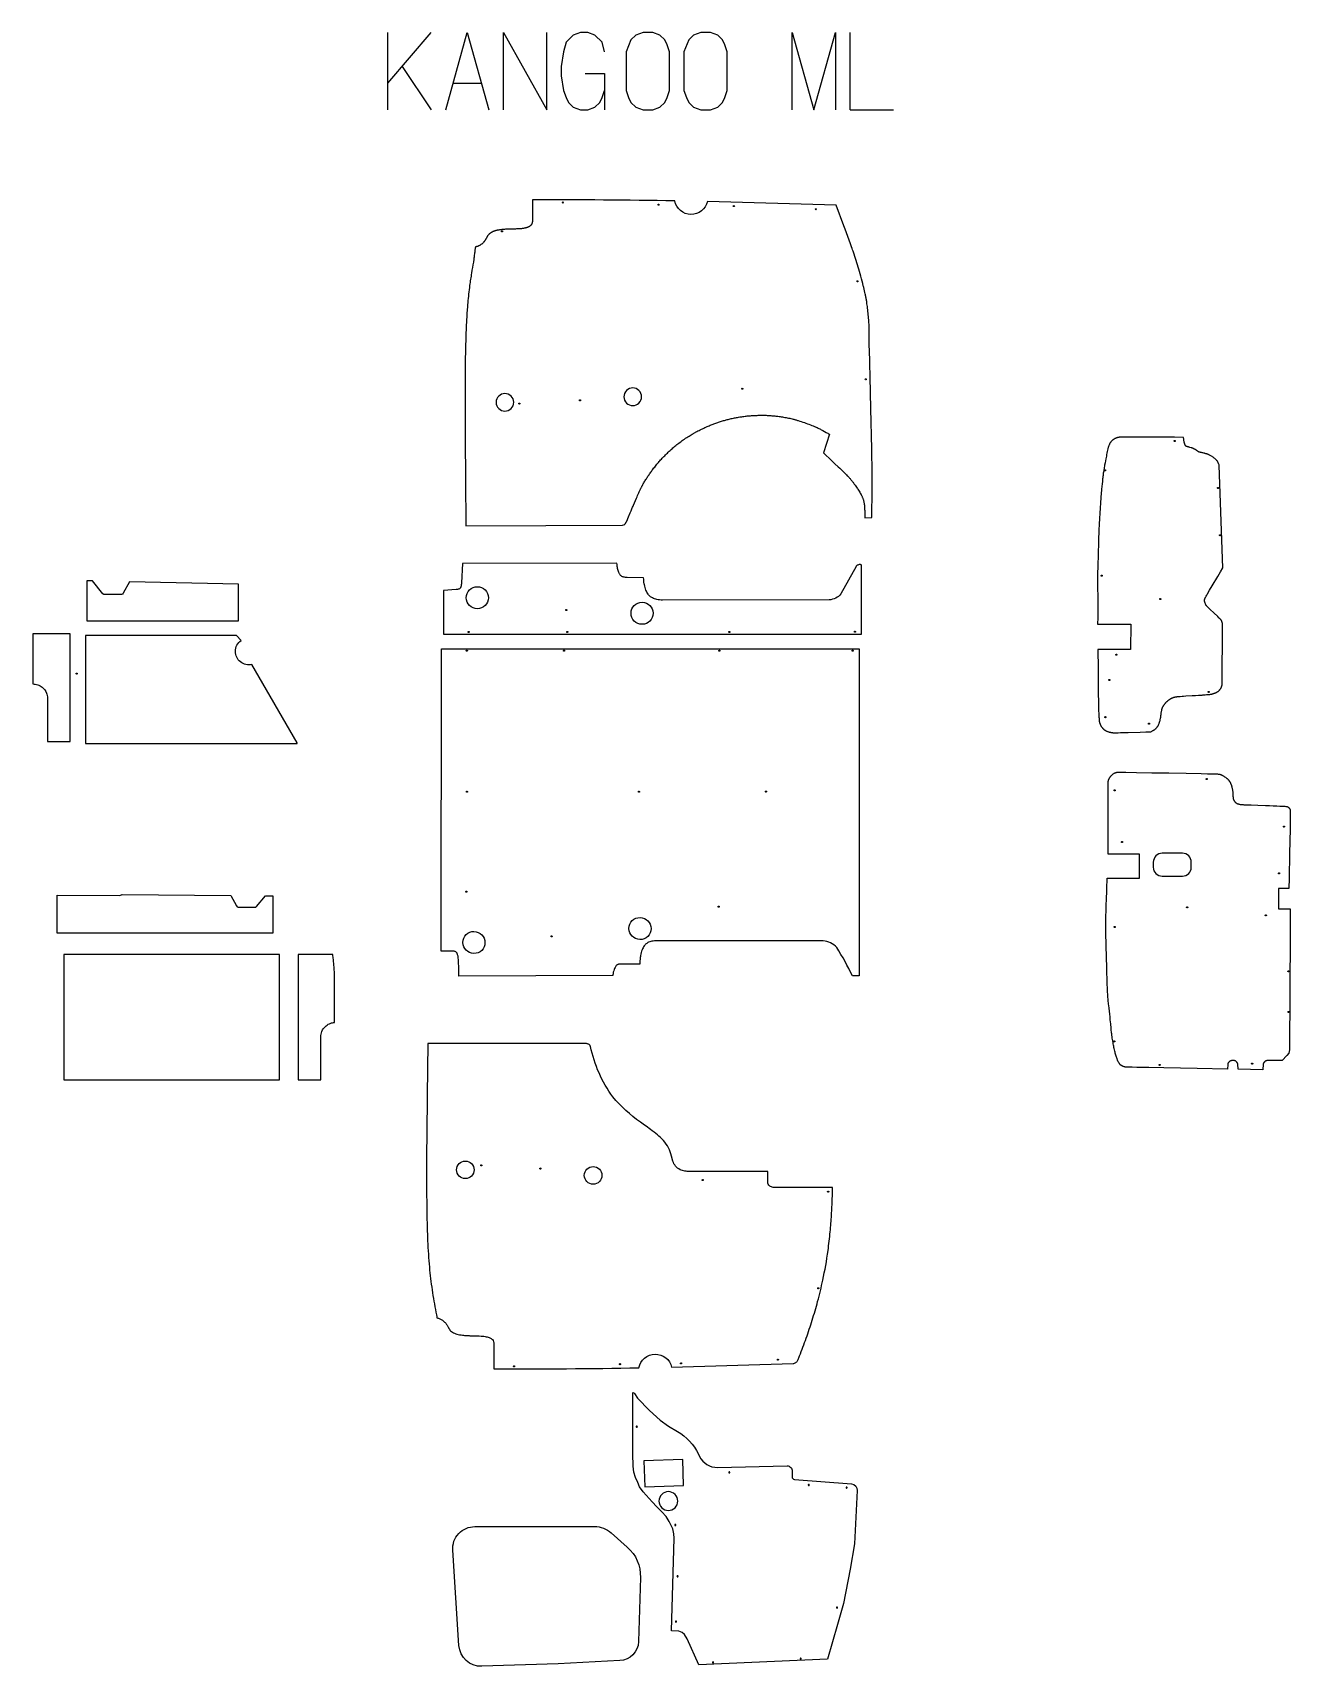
# Model space of a CAD drawing. Extents: x 573 to 5238, y 576 to 6638.
import ezdxf

# ---------------------------------------------------------------- set-up
doc = ezdxf.new("R2010")
doc.units = 0
doc.layers.add('Default Layer', color=1, linetype='CONTINUOUS')

msp = doc.modelspace()

# ---------------------------------------------------------------- linework, layer by layer
at = {"layer": 'Default Layer'}
for points in [[(1890.6, 6352), (1890.6, 6637.8)], [(1890.6, 6450.2), (2051.4, 6637.8)], [(2105, 6352), (2185.3, 6637.8), (2265.7, 6352)], [(2319.3, 6352), (2319.3, 6637.8), (2480, 6352), (2480, 6637.8)], [(2694.3, 6566.3), (2685.4, 6602), (2658.6, 6628.8), (2631.8, 6637.8), (2605, 6637.8), (2578.2, 6628.8), (2551.4, 6602), (2542.5, 6566.3), (2533.6, 6512.7), (2533.6, 6477), (2542.5, 6423.4), (2551.4, 6396.6), (2560.4, 6378.8), (2578.2, 6360.9), (2605, 6352), (2631.8, 6352), (2658.6, 6360.9), (2676.5, 6378.8), (2685.4, 6396.6), (2694.3, 6423.4)], [(3390.8, 6352), (3390.8, 6637.8), (3471.2, 6352), (3551.6, 6637.8), (3551.6, 6352)], [(3605.1, 6352), (3605.1, 6637.8)], [(1944.2, 6512.7), (2051.4, 6352)], [(2131.7, 6450.2), (2238.9, 6450.2)], [(2622.9, 6485.9), (2694.3, 6485.9), (2694.3, 6352)], [(3605.1, 6352), (3765.9, 6352)]]:
    msp.add_lwpolyline(points, dxfattribs=at)
for points in [[(2935.4, 6566.3), (2926.5, 6593.1), (2917.6, 6611), (2899.7, 6628.8), (2872.9, 6637.8), (2837.2, 6637.8), (2810.4, 6628.8), (2792.5, 6611), (2774.7, 6566.3), (2774.7, 6423.4), (2783.6, 6396.6), (2792.5, 6378.8), (2810.4, 6360.9), (2837.2, 6352), (2872.9, 6352), (2899.7, 6360.9), (2917.6, 6378.8), (2926.5, 6396.6), (2935.4, 6423.4), (2935.4, 6566.3)], [(3149.7, 6566.3), (3140.8, 6593.1), (3131.9, 6611), (3114, 6628.8), (3087.2, 6637.8), (3051.5, 6637.8), (3024.7, 6628.8), (3006.9, 6611), (2989, 6566.3), (2989, 6423.4), (2997.9, 6396.6), (3006.9, 6378.8), (3024.7, 6360.9), (3051.5, 6352), (3087.2, 6352), (3114, 6360.9), (3131.9, 6378.8), (3140.8, 6396.6), (3149.7, 6423.4), (3149.7, 6566.3)], [(2312, 5900.4), (2312.1, 5900.6), (2312.1, 5900.8), (2312.1, 5901), (2312.2, 5901.2), (2312.3, 5901.3), (2312.4, 5901.5), (2312.5, 5901.7), (2312.6, 5901.8), (2312.8, 5901.9), (2312.9, 5902), (2313.1, 5902.1), (2313.3, 5902.2), (2313.5, 5902.3), (2313.6, 5902.3), (2313.8, 5902.4), (2314, 5902.4), (2314.3, 5902.4), (2314.5, 5902.3), (2314.6, 5902.3), (2314.8, 5902.2), (2315, 5902.1), (2315.2, 5902), (2315.3, 5901.9), (2315.5, 5901.8), (2315.6, 5901.7), (2315.7, 5901.5), (2315.8, 5901.3), (2315.9, 5901.2), (2316, 5901), (2316, 5900.8), (2316, 5900.6), (2316, 5900.4), (2316, 5900.2), (2316, 5900), (2316, 5899.8), (2315.9, 5899.6), (2315.8, 5899.4), (2315.7, 5899.3), (2315.6, 5899.1), (2315.5, 5899), (2315.3, 5898.8), (2315.2, 5898.7), (2315, 5898.6), (2314.8, 5898.5), (2314.6, 5898.5), (2314.5, 5898.4), (2314.3, 5898.4), (2314, 5898.4), (2313.8, 5898.4), (2313.6, 5898.4), (2313.5, 5898.5), (2313.3, 5898.5), (2313.1, 5898.6), (2312.9, 5898.7), (2312.8, 5898.8), (2312.6, 5899), (2312.5, 5899.1), (2312.4, 5899.3), (2312.3, 5899.4), (2312.2, 5899.6), (2312.1, 5899.8), (2312.1, 5900), (2312.1, 5900.2), (2312, 5900.4)], [(4985.2, 4233.4), (4985.4, 4262.2), (4985.7, 4295), (4986.2, 4362.8), (4986.5, 4393.2), (4986.7, 4418.2), (4986.7, 4427.8), (4986.8, 4435.3), (4986.8, 4440.2), (4986.7, 4441.6), (4986.7, 4442.2), (4986.6, 4443.3), (4986.5, 4444.4), (4986.3, 4445.5), (4986.1, 4446.6), (4985.9, 4447.7), (4985.7, 4448.8), (4985.4, 4449.9), (4985.1, 4450.9), (4984.7, 4451.9), (4984.3, 4453), (4983.9, 4454), (4983.4, 4455.1), (4982.9, 4456.1), (4982.4, 4457), (4981.8, 4457.9), (4981.3, 4458.8), (4981, 4459.2), (4980.7, 4459.5), (4980.1, 4460.3), (4979.4, 4461), (4978.8, 4461.7), (4977.3, 4463.1), (4976.6, 4463.8), (4975.9, 4464.5), (4973.7, 4466.6), (4968.8, 4471.2), (4954.8, 4484.5), (4940.6, 4497.9), (4935.6, 4502.7), (4934, 4504.3), (4933.1, 4505.1), (4931, 4507.2), (4930, 4508.3), (4929, 4509.3), (4928, 4510.4), (4927.6, 4511), (4927.1, 4511.5), (4926.7, 4512.1), (4926.3, 4512.6), (4925.9, 4513.2), (4925.5, 4513.7), (4925.2, 4514.3), (4924.9, 4515), (4924.6, 4515.6), (4924.3, 4516.3), (4924, 4516.9), (4923.7, 4517.6), (4923.3, 4519), (4922.8, 4520.4), (4922.4, 4521.6), (4922.1, 4522.8), (4921.7, 4523.7), (4921.4, 4524.5), (4921, 4525.4), (4920.6, 4526.2), (4920.3, 4527), (4919.9, 4527.9), (4919.8, 4528.3), (4919.6, 4528.7), (4919.5, 4529.2), (4919.5, 4529.6), (4919.4, 4530.1), (4919.4, 4530.5), (4919.4, 4531), (4919.5, 4531.5), (4919.6, 4532.2), (4919.8, 4532.8), (4920, 4533.6), (4920.2, 4534.3), (4920.5, 4535.1), (4920.8, 4535.9), (4921.4, 4537.6), (4922.1, 4539.3), (4922.8, 4540.9), (4923.5, 4542.4), (4923.8, 4543), (4924.3, 4543.9), (4925.9, 4546.8), (4928.2, 4550.9), (4931.3, 4556.1), (4939, 4569.3), (4948.3, 4585.2), (4969.1, 4620.4), (4979.1, 4637.4), (4988, 4652.6), (4974.7, 5032.1), (4974, 5033.8), (4973.3, 5035.7), (4971.9, 5039.5), (4971.2, 5041.2), (4970.5, 5042.9), (4970.2, 5043.7), (4969.8, 5044.4), (4969.5, 5045), (4969.2, 5045.6), (4968.9, 5046.1), (4968.5, 5046.6), (4967.8, 5047.6), (4967.1, 5048.6), (4966.3, 5049.6), (4965.5, 5050.5), (4964.6, 5051.4), (4963.8, 5052.3), (4962.9, 5053.2), (4961.9, 5054.1), (4960.7, 5055.2), (4959.4, 5056.4), (4957.9, 5057.6), (4956.3, 5058.9), (4954.7, 5060.1), (4953.2, 5061.3), (4951.6, 5062.4), (4949.9, 5063.5), (4947.9, 5064.8), (4945.7, 5066.2), (4943.4, 5067.7), (4941, 5069), (4938.7, 5070.3), (4937.6, 5070.9), (4936.6, 5071.4), (4935.7, 5071.9), (4934.8, 5072.3), (4934, 5072.6), (4933.1, 5072.9), (4932.3, 5073.3), (4931.4, 5073.6), (4929.7, 5074.1), (4928, 5074.6), (4926.2, 5075.1), (4924.5, 5075.5), (4922.8, 5076), (4921.1, 5076.4), (4919.4, 5076.9), (4917.7, 5077.3), (4914.2, 5078.2), (4910.8, 5079), (4909.3, 5079.4), (4908, 5079.7), (4906.7, 5080), (4905.4, 5080.3), (4904.1, 5080.6), (4902.8, 5080.9), (4901.5, 5081.2), (4900.9, 5081.4), (4900.3, 5081.6), (4899.7, 5081.8), (4899, 5082.1), (4898.4, 5082.3), (4897.8, 5082.6), (4897.3, 5082.9), (4896.7, 5083.2), (4896.1, 5083.6), (4895.5, 5083.9), (4894.9, 5084.3), (4894.4, 5084.8), (4893.2, 5085.6), (4892.1, 5086.5), (4890.9, 5087.4), (4889.7, 5088.3), (4889.1, 5088.7), (4888.6, 5089.1), (4886.1, 5090.6), (4884.8, 5091.3), (4883.5, 5092.1), (4882.2, 5092.8), (4880.8, 5093.5), (4879.5, 5094.2), (4878.1, 5094.8), (4877.4, 5095.1), (4876.6, 5095.5), (4874.7, 5096.2), (4872.6, 5096.9), (4870.4, 5097.6), (4866.1, 5099), (4862.6, 5100.1), (4861.8, 5100.3), (4861.1, 5100.5), (4860.4, 5100.6), (4859.6, 5100.8), (4858.1, 5101.1), (4856.6, 5101.4), (4855.9, 5101.5), (4855.2, 5101.7), (4854.5, 5101.9), (4853.8, 5102.2), (4853.1, 5102.5), (4852.5, 5102.8), (4852.1, 5103), (4851.8, 5103.2), (4851.5, 5103.4), (4851.3, 5103.6), (4850.7, 5104.1), (4850.2, 5104.7), (4849.8, 5105.2), (4849.3, 5105.8), (4848.9, 5106.4), (4848.6, 5107.1), (4848.2, 5107.7), (4847.9, 5108.4), (4847.6, 5109.1), (4847.3, 5109.8), (4846.8, 5111.3), (4845.8, 5114.1), (4845.6, 5114.9), (4845.4, 5115.8), (4845.1, 5116.9), (4844.9, 5118.1), (4844.6, 5119.4), (4844.4, 5120.8), (4843.8, 5123.8), (4842.8, 5130.2), (4842.3, 5133.3), (4841.8, 5136.2), (4809, 5136.3), (4771.9, 5136.4), (4695.1, 5136.5), (4660.6, 5136.6), (4645.4, 5136.6), (4632.1, 5136.6), (4621, 5136.5), (4612.4, 5136.5), (4609.1, 5136.4), (4606.6, 5136.4), (4604.8, 5136.3), (4604.2, 5136.3), (4603.9, 5136.3), (4602.9, 5136.1), (4601.8, 5135.9), (4600.8, 5135.7), (4599.7, 5135.5), (4598.6, 5135.2), (4597.5, 5135), (4596.5, 5134.7), (4595.4, 5134.4), (4594.4, 5134.1), (4593.4, 5133.8), (4592.4, 5133.5), (4591.5, 5133.1), (4590.6, 5132.8), (4589.8, 5132.5), (4589, 5132.2), (4588.3, 5131.9), (4587.7, 5131.6), (4587.1, 5131.3), (4586.4, 5130.9), (4585.8, 5130.6), (4584.6, 5129.8), (4583.4, 5129.1), (4582.2, 5128.2), (4581.1, 5127.4), (4580, 5126.5), (4578.9, 5125.6), (4577.8, 5124.6), (4576.6, 5123.4), (4575.4, 5122.2), (4574.2, 5120.9), (4573.6, 5120.3), (4573, 5119.6), (4572.4, 5118.9), (4571.9, 5118.2), (4571.3, 5117.4), (4570.8, 5116.7), (4570.3, 5116), (4569.8, 5115.3), (4569.3, 5114.5), (4568.9, 5113.7), (4568.4, 5112.8), (4568, 5111.9), (4567.5, 5111), (4567.1, 5110), (4566.6, 5109.1), (4566.2, 5108), (4565.4, 5106), (4564.6, 5103.8), (4563.8, 5101.7), (4563.1, 5099.7), (4562.8, 5098.5), (4562.4, 5097), (4561.9, 5095.3), (4561.5, 5093.2), (4560.4, 5088.6), (4559.2, 5083.4), (4558.1, 5077.8), (4556.9, 5072.1), (4555.8, 5066.6), (4554.8, 5061.5), (4553.7, 5056), (4552.4, 5049.2), (4551, 5041.5), (4549.5, 5033.2), (4548.8, 5028.9), (4548, 5024.5), (4547.3, 5020), (4546.5, 5015.6), (4545.9, 5011.3), (4545.2, 5007), (4544.6, 5002.8), (4544, 4998.8), (4543.5, 4994.7), (4543, 4990.6), (4542.5, 4986.3), (4542, 4981.9), (4541.5, 4977.4), (4541, 4972.8), (4540.1, 4963.5), (4539.2, 4954), (4538.4, 4944.4), (4536.8, 4925.7), (4536, 4916.5), (4535.2, 4907.1), (4534.5, 4897.6), (4533.8, 4888.1), (4533.1, 4878.5), (4532.5, 4868.9), (4531.8, 4859.4), (4531.2, 4849.8), (4530.7, 4840), (4530.1, 4829.7), (4529.5, 4819), (4529, 4808.3), (4528.5, 4797.6), (4528, 4787.2), (4527.6, 4777.4), (4527.2, 4768.2), (4526.9, 4759.5), (4526.7, 4750.8), (4526.4, 4742.1), (4526.2, 4733.4), (4525.7, 4716), (4525.5, 4707.3), (4525.3, 4698.6), (4525, 4687), (4524.6, 4674.8), (4523.9, 4650), (4523.6, 4638.2), (4523.3, 4627.2), (4523.2, 4622.2), (4523.2, 4617.5), (4523.1, 4613.2), (4523.1, 4609.3), (4523, 4605.7), (4523.1, 4602.1), (4523.1, 4594.8), (4523.2, 4587.6), (4523.3, 4580.3), (4523.6, 4565.8), (4523.8, 4558.6), (4523.9, 4551.3), (4524, 4491.3), (4523.8, 4467.6), (4523.6, 4442.5), (4646.8, 4443), (4646, 4348.4), (4523.8, 4348.8), (4524.9, 4278.9), (4526, 4202), (4527, 4139.1), (4527.3, 4119.4), (4527.4, 4113.7), (4527.4, 4111.1), (4527.5, 4109.4), (4527.6, 4107.6), (4527.9, 4104.1), (4528.2, 4100.7), (4528.4, 4097.2), (4528.6, 4095.4), (4528.7, 4093.4), (4528.8, 4091.2), (4528.9, 4089), (4529, 4087.9), (4529.1, 4086.8), (4529.2, 4085.7), (4529.3, 4084.5), (4529.5, 4083.4), (4529.6, 4082.3), (4529.8, 4081.3), (4530.1, 4080.2), (4530.4, 4079.2), (4530.7, 4078.1), (4531, 4077), (4531.3, 4076), (4531.7, 4074.9), (4532, 4073.8), (4532.4, 4072.7), (4532.9, 4071.6), (4533.3, 4070.5), (4533.8, 4069.5), (4534.3, 4068.4), (4534.8, 4067.4), (4535.3, 4066.3), (4535.9, 4065.3), (4536.5, 4064.3), (4537.1, 4063.4), (4537.7, 4062.4), (4538.4, 4061.5), (4539.2, 4060.5), (4539.9, 4059.6), (4540.7, 4058.6), (4541.5, 4057.7), (4542.3, 4056.8), (4543.2, 4055.9), (4544, 4055.1), (4544.9, 4054.3), (4545.7, 4053.5), (4546.6, 4052.7), (4547.4, 4052), (4548.2, 4051.3), (4549, 4050.7), (4549.8, 4050.2), (4550.6, 4049.6), (4551.4, 4049.1), (4552.1, 4048.6), (4553, 4048.1), (4553.8, 4047.7), (4554.6, 4047.2), (4555.4, 4046.8), (4556.3, 4046.4), (4557.1, 4046), (4558, 4045.7), (4559.8, 4045), (4561.5, 4044.3), (4563.3, 4043.7), (4564.2, 4043.4), (4565.2, 4043.1), (4566.2, 4042.8), (4567.3, 4042.6), (4568.5, 4042.3), (4569.7, 4042), (4570.9, 4041.7), (4572.1, 4041.5), (4573.4, 4041.3), (4574.7, 4041), (4576, 4040.8), (4577.3, 4040.6), (4578.5, 4040.4), (4579.8, 4040.3), (4581.1, 4040.2), (4582.3, 4040), (4583.1, 4040), (4584.4, 4040), (4586.1, 4040), (4588.2, 4040), (4593.5, 4040.1), (4600.2, 4040.2), (4608, 4040.4), (4616.9, 4040.6), (4636.9, 4041.2), (4681, 4042.5), (4702.4, 4043.2), (4721.4, 4043.7), (4722.8, 4044.5), (4724.2, 4045.4), (4727.1, 4047), (4728.5, 4047.8), (4729.9, 4048.7), (4731.3, 4049.6), (4732, 4050), (4732.7, 4050.5), (4734.1, 4051.5), (4735.5, 4052.6), (4737.1, 4053.8), (4738.6, 4055), (4739.4, 4055.7), (4740.2, 4056.4), (4740.9, 4057), (4741.7, 4057.7), (4742.4, 4058.4), (4743.1, 4059.2), (4743.7, 4059.9), (4744.3, 4060.7), (4744.9, 4061.5), (4745.5, 4062.3), (4746.1, 4063.2), (4746.6, 4064.1), (4747.2, 4065), (4747.7, 4066), (4748.2, 4066.9), (4748.7, 4067.9), (4749.2, 4069), (4749.6, 4070), (4750.6, 4072.1), (4751.4, 4074.2), (4752.2, 4076.3), (4752.6, 4077.3), (4752.9, 4078.4), (4753.3, 4079.5), (4753.6, 4080.7), (4754, 4081.9), (4754.3, 4083.1), (4755, 4085.6), (4755.6, 4088.1), (4756.1, 4090.7), (4756.6, 4093.3), (4757.1, 4095.8), (4757.4, 4097), (4757.6, 4098.4), (4757.8, 4099.8), (4758, 4101.2), (4758.3, 4104.2), (4758.7, 4107.3), (4759, 4110.3), (4759.4, 4113.2), (4759.5, 4114.5), (4759.7, 4115.8), (4759.9, 4117.1), (4760.2, 4118.2), (4760.6, 4120.4), (4761.1, 4122.6), (4761.6, 4124.8), (4761.9, 4125.9), (4762.2, 4127), (4762.5, 4128), (4762.8, 4129.1), (4763.1, 4130.2), (4763.5, 4131.2), (4763.9, 4132.3), (4764.3, 4133.3), (4764.7, 4134.4), (4765.2, 4135.4), (4765.7, 4136.4), (4766.2, 4137.4), (4766.8, 4138.5), (4767.5, 4139.6), (4768.2, 4140.7), (4768.9, 4141.9), (4769.6, 4143), (4770.4, 4144.1), (4771.2, 4145.3), (4772.1, 4146.4), (4772.9, 4147.5), (4773.8, 4148.6), (4774.7, 4149.7), (4775.6, 4150.7), (4776.5, 4151.7), (4777.4, 4152.7), (4778.3, 4153.7), (4779.3, 4154.7), (4780.3, 4155.6), (4781.3, 4156.6), (4782.4, 4157.6), (4783.5, 4158.5), (4784.5, 4159.4), (4785.7, 4160.3), (4786.8, 4161.2), (4787.9, 4162), (4789, 4162.8), (4790, 4163.6), (4791.1, 4164.3), (4792.1, 4165), (4793.1, 4165.7), (4794.1, 4166.2), (4795, 4166.8), (4796, 4167.3), (4796.9, 4167.8), (4797.9, 4168.3), (4798.9, 4168.8), (4799.9, 4169.2), (4800.9, 4169.6), (4801.9, 4170.1), (4802.9, 4170.5), (4804, 4170.8), (4805, 4171.2), (4806, 4171.5), (4807.1, 4171.9), (4808.1, 4172.2), (4809.2, 4172.4), (4810.2, 4172.7), (4811.4, 4173), (4812.6, 4173.2), (4814, 4173.4), (4815.5, 4173.7), (4817.2, 4173.9), (4818.9, 4174.1), (4822.4, 4174.4), (4826.2, 4174.7), (4830, 4175.1), (4837.2, 4175.6), (4839.4, 4175.8), (4842.6, 4176), (4851.3, 4176.5), (4874.5, 4177.9), (4886.8, 4178.6), (4898.1, 4179.3), (4907.4, 4179.8), (4911, 4180.1), (4913.7, 4180.3), (4923, 4181.1), (4927.9, 4181.5), (4932.8, 4181.9), (4935.1, 4182.2), (4937.4, 4182.4), (4939.6, 4182.6), (4941.6, 4182.9), (4943.6, 4183.2), (4945.3, 4183.5), (4946.9, 4183.8), (4947.6, 4183.9), (4948.3, 4184.1), (4949.6, 4184.4), (4950.9, 4184.8), (4952.3, 4185.2), (4953.6, 4185.6), (4955, 4186.1), (4956.4, 4186.6), (4957.7, 4187.1), (4959.1, 4187.6), (4960.4, 4188.1), (4961.6, 4188.6), (4962.8, 4189.2), (4964, 4189.7), (4965.1, 4190.3), (4966.1, 4190.8), (4967.1, 4191.4), (4967.9, 4191.9), (4968.7, 4192.4), (4969.5, 4193), (4970.3, 4193.5), (4971, 4194.1), (4971.8, 4194.7), (4972.5, 4195.3), (4973.2, 4196), (4973.9, 4196.6), (4974.6, 4197.3), (4975.3, 4198), (4975.9, 4198.7), (4976.6, 4199.4), (4977.2, 4200.2), (4977.8, 4200.9), (4978.4, 4201.7), (4978.9, 4202.5), (4979.5, 4203.3), (4980, 4204.1), (4980.5, 4204.9), (4981, 4205.8), (4981.4, 4206.7), (4981.9, 4207.6), (4982.3, 4208.5), (4982.7, 4209.4), (4983.1, 4210.4), (4983.5, 4211.3), (4983.8, 4212.3), (4984.1, 4213.2), (4984.4, 4214.2), (4984.7, 4215.2), (4984.9, 4216.1), (4985.2, 4217.1), (4985.3, 4218.1), (4985.5, 4219.1), (4985.6, 4220.1), (4985.6, 4221.1), (4985.6, 4222.1), (4985.6, 4223.1), (4985.6, 4224.1), (4985.6, 4225.2), (4985.4, 4227.2), (4985.3, 4229.3), (4985.2, 4231.3), (4985.2, 4232.4), (4985.2, 4233.4)], [(4807.5, 5122.7), (4807.6, 5122.9), (4807.6, 5123.1), (4807.6, 5123.3), (4807.7, 5123.4), (4807.8, 5123.6), (4807.9, 5123.8), (4808, 5123.9), (4808.1, 5124.1), (4808.3, 5124.2), (4808.4, 5124.3), (4808.6, 5124.4), (4808.8, 5124.5), (4809, 5124.6), (4809.1, 5124.6), (4809.3, 5124.7), (4809.5, 5124.7), (4809.8, 5124.7), (4809.9, 5124.6), (4810.1, 5124.6), (4810.3, 5124.5), (4810.5, 5124.4), (4810.7, 5124.3), (4810.8, 5124.2), (4811, 5124.1), (4811.1, 5123.9), (4811.2, 5123.8), (4811.3, 5123.6), (4811.4, 5123.4), (4811.5, 5123.3), (4811.5, 5123.1), (4811.5, 5122.9), (4811.5, 5122.7), (4811.5, 5122.5), (4811.5, 5122.3), (4811.5, 5122.1), (4811.4, 5121.9), (4811.3, 5121.7), (4811.2, 5121.6), (4811.1, 5121.4), (4811, 5121.3), (4810.8, 5121.1), (4810.7, 5121), (4810.5, 5120.9), (4810.3, 5120.8), (4810.1, 5120.8), (4809.9, 5120.7), (4809.8, 5120.7), (4809.5, 5120.7), (4809.3, 5120.7), (4809.1, 5120.7), (4809, 5120.8), (4808.8, 5120.8), (4808.6, 5120.9), (4808.4, 5121), (4808.3, 5121.1), (4808.1, 5121.3), (4808, 5121.4), (4807.9, 5121.6), (4807.8, 5121.7), (4807.7, 5121.9), (4807.6, 5122.1), (4807.6, 5122.3), (4807.6, 5122.5), (4807.5, 5122.7)], [(4549, 5013.5), (4549, 5013.7), (4549, 5013.9), (4549.1, 5014.1), (4549.2, 5014.2), (4549.2, 5014.4), (4549.3, 5014.6), (4549.5, 5014.7), (4549.6, 5014.9), (4549.7, 5015), (4549.9, 5015.1), (4550, 5015.2), (4550.2, 5015.3), (4550.4, 5015.4), (4550.6, 5015.4), (4550.8, 5015.4), (4551, 5015.5), (4551.2, 5015.4), (4551.4, 5015.4), (4551.6, 5015.4), (4551.8, 5015.3), (4552, 5015.2), (4552.1, 5015.1), (4552.3, 5015), (4552.4, 5014.9), (4552.5, 5014.7), (4552.7, 5014.6), (4552.8, 5014.4), (4552.8, 5014.2), (4552.9, 5014.1), (4553, 5013.9), (4553, 5013.7), (4553, 5013.5), (4553, 5013.3), (4553, 5013.1), (4552.9, 5012.9), (4552.8, 5012.7), (4552.8, 5012.5), (4552.7, 5012.3), (4552.5, 5012.2), (4552.4, 5012), (4552.3, 5011.9), (4552.1, 5011.8), (4552, 5011.7), (4551.8, 5011.6), (4551.6, 5011.5), (4551.4, 5011.5), (4551.2, 5011.5), (4551, 5011.5), (4550.8, 5011.5), (4550.6, 5011.5), (4550.4, 5011.5), (4550.2, 5011.6), (4550, 5011.7), (4549.9, 5011.8), (4549.7, 5011.9), (4549.6, 5012), (4549.5, 5012.2), (4549.3, 5012.3), (4549.2, 5012.5), (4549.2, 5012.7), (4549.1, 5012.9), (4549, 5013.1), (4549, 5013.3), (4549, 5013.5)], [(4968.2, 4948.3), (4968.2, 4948.5), (4968.2, 4948.7), (4968.3, 4948.9), (4968.3, 4949.1), (4968.4, 4949.2), (4968.5, 4949.4), (4968.6, 4949.6), (4968.8, 4949.7), (4968.9, 4949.8), (4969, 4949.9), (4969.2, 4950), (4969.4, 4950.1), (4969.6, 4950.2), (4969.8, 4950.2), (4970, 4950.3), (4970.2, 4950.3), (4970.4, 4950.3), (4970.6, 4950.2), (4970.8, 4950.2), (4970.9, 4950.1), (4971.1, 4950), (4971.3, 4949.9), (4971.4, 4949.8), (4971.6, 4949.7), (4971.7, 4949.6), (4971.8, 4949.4), (4971.9, 4949.2), (4972, 4949.1), (4972.1, 4948.9), (4972.1, 4948.7), (4972.2, 4948.5), (4972.2, 4948.3), (4972.2, 4948.1), (4972.1, 4947.9), (4972.1, 4947.7), (4972, 4947.5), (4971.9, 4947.3), (4971.8, 4947.2), (4971.7, 4947), (4971.6, 4946.9), (4971.4, 4946.7), (4971.3, 4946.6), (4971.1, 4946.5), (4970.9, 4946.4), (4970.8, 4946.4), (4970.6, 4946.3), (4970.4, 4946.3), (4970.2, 4946.3), (4970, 4946.3), (4969.8, 4946.3), (4969.6, 4946.4), (4969.4, 4946.4), (4969.2, 4946.5), (4969, 4946.6), (4968.9, 4946.7), (4968.8, 4946.9), (4968.6, 4947), (4968.5, 4947.2), (4968.4, 4947.3), (4968.3, 4947.5), (4968.3, 4947.7), (4968.2, 4947.9), (4968.2, 4948.1), (4968.2, 4948.3)], [(4975.5, 4772.9), (4975.6, 4773.1), (4975.6, 4773.3), (4975.6, 4773.5), (4975.7, 4773.7), (4975.8, 4773.9), (4975.9, 4774), (4976, 4774.2), (4976.1, 4774.3), (4976.3, 4774.4), (4976.4, 4774.6), (4976.6, 4774.7), (4976.8, 4774.7), (4976.9, 4774.8), (4977.1, 4774.9), (4977.3, 4774.9), (4977.5, 4774.9), (4977.7, 4774.9), (4977.9, 4774.9), (4978.1, 4774.8), (4978.3, 4774.7), (4978.5, 4774.7), (4978.7, 4774.6), (4978.8, 4774.4), (4979, 4774.3), (4979.1, 4774.2), (4979.2, 4774), (4979.3, 4773.9), (4979.4, 4773.7), (4979.5, 4773.5), (4979.5, 4773.3), (4979.5, 4773.1), (4979.5, 4772.9), (4979.5, 4772.7), (4979.5, 4772.5), (4979.5, 4772.3), (4979.4, 4772.1), (4979.3, 4771.9), (4979.2, 4771.8), (4979.1, 4771.6), (4979, 4771.5), (4978.8, 4771.4), (4978.7, 4771.2), (4978.5, 4771.1), (4978.3, 4771.1), (4978.1, 4771), (4977.9, 4770.9), (4977.7, 4770.9), (4977.5, 4770.9), (4977.3, 4770.9), (4977.1, 4770.9), (4976.9, 4771), (4976.8, 4771.1), (4976.6, 4771.1), (4976.4, 4771.2), (4976.3, 4771.4), (4976.1, 4771.5), (4976, 4771.6), (4975.9, 4771.8), (4975.8, 4771.9), (4975.7, 4772.1), (4975.6, 4772.3), (4975.6, 4772.5), (4975.6, 4772.7), (4975.5, 4772.9)], [(4536.7, 4622.8), (4536.7, 4623), (4536.7, 4623.2), (4536.8, 4623.4), (4536.8, 4623.6), (4536.9, 4623.8), (4537, 4624), (4537.1, 4624.1), (4537.3, 4624.2), (4537.4, 4624.4), (4537.6, 4624.5), (4537.7, 4624.6), (4537.9, 4624.7), (4538.1, 4624.7), (4538.3, 4624.8), (4538.5, 4624.8), (4538.7, 4624.8), (4538.9, 4624.8), (4539.1, 4624.8), (4539.3, 4624.7), (4539.5, 4624.7), (4539.6, 4624.6), (4539.8, 4624.5), (4540, 4624.4), (4540.1, 4624.2), (4540.2, 4624.1), (4540.3, 4624), (4540.4, 4623.8), (4540.5, 4623.6), (4540.6, 4623.4), (4540.6, 4623.2), (4540.7, 4623), (4540.7, 4622.8), (4540.7, 4622.6), (4540.6, 4622.4), (4540.6, 4622.2), (4540.5, 4622.1), (4540.4, 4621.9), (4540.3, 4621.7), (4540.2, 4621.6), (4540.1, 4621.4), (4540, 4621.3), (4539.8, 4621.2), (4539.6, 4621.1), (4539.5, 4621), (4539.3, 4620.9), (4539.1, 4620.9), (4538.9, 4620.8), (4538.7, 4620.8), (4538.5, 4620.8), (4538.3, 4620.9), (4538.1, 4620.9), (4537.9, 4621), (4537.7, 4621.1), (4537.6, 4621.2), (4537.4, 4621.3), (4537.3, 4621.4), (4537.1, 4621.6), (4537, 4621.7), (4536.9, 4621.9), (4536.8, 4622.1), (4536.8, 4622.2), (4536.7, 4622.4), (4536.7, 4622.6), (4536.7, 4622.8)], [(2550.2, 4495.1), (2550.2, 4495.3), (2550.2, 4495.5), (2550.3, 4495.7), (2550.3, 4495.9), (2550.4, 4496.1), (2550.5, 4496.3), (2550.6, 4496.4), (2550.8, 4496.6), (2550.9, 4496.7), (2551.1, 4496.8), (2551.2, 4496.9), (2551.4, 4497), (2551.6, 4497), (2551.8, 4497.1), (2552, 4497.1), (2552.2, 4497.1), (2552.4, 4497.1), (2552.6, 4497.1), (2552.8, 4497), (2553, 4497), (2553.1, 4496.9), (2553.3, 4496.8), (2553.5, 4496.7), (2553.6, 4496.6), (2553.7, 4496.4), (2553.8, 4496.3), (2553.9, 4496.1), (2554, 4495.9), (2554.1, 4495.7), (2554.1, 4495.5), (2554.2, 4495.3), (2554.2, 4495.1), (2554.2, 4494.9), (2554.1, 4494.7), (2554.1, 4494.5), (2554, 4494.4), (2553.9, 4494.2), (2553.8, 4494), (2553.7, 4493.9), (2553.6, 4493.7), (2553.5, 4493.6), (2553.3, 4493.5), (2553.1, 4493.4), (2553, 4493.3), (2552.8, 4493.2), (2552.6, 4493.2), (2552.4, 4493.1), (2552.2, 4493.1), (2552, 4493.1), (2551.8, 4493.2), (2551.6, 4493.2), (2551.4, 4493.3), (2551.2, 4493.4), (2551.1, 4493.5), (2550.9, 4493.6), (2550.8, 4493.7), (2550.6, 4493.9), (2550.5, 4494), (2550.4, 4494.2), (2550.3, 4494.4), (2550.3, 4494.5), (2550.2, 4494.7), (2550.2, 4494.9), (2550.2, 4495.1)], [(4753.9, 4536), (4753.9, 4536.2), (4754, 4536.4), (4754, 4536.6), (4754.1, 4536.8), (4754.2, 4537), (4754.3, 4537.1), (4754.4, 4537.3), (4754.5, 4537.4), (4754.7, 4537.6), (4754.8, 4537.7), (4755, 4537.8), (4755.1, 4537.9), (4755.3, 4537.9), (4755.5, 4538), (4755.7, 4538), (4755.9, 4538), (4756.1, 4538), (4756.3, 4538), (4756.5, 4537.9), (4756.7, 4537.9), (4756.9, 4537.8), (4757, 4537.7), (4757.2, 4537.6), (4757.3, 4537.4), (4757.5, 4537.3), (4757.6, 4537.1), (4757.7, 4537), (4757.8, 4536.8), (4757.8, 4536.6), (4757.9, 4536.4), (4757.9, 4536.2), (4757.9, 4536), (4757.9, 4535.8), (4757.9, 4535.6), (4757.8, 4535.4), (4757.8, 4535.2), (4757.7, 4535.1), (4757.6, 4534.9), (4757.5, 4534.8), (4757.3, 4534.6), (4757.2, 4534.5), (4757, 4534.4), (4756.9, 4534.3), (4756.7, 4534.2), (4756.5, 4534.1), (4756.3, 4534.1), (4756.1, 4534), (4755.9, 4534), (4755.7, 4534), (4755.5, 4534.1), (4755.3, 4534.1), (4755.1, 4534.2), (4755, 4534.3), (4754.8, 4534.4), (4754.7, 4534.5), (4754.5, 4534.6), (4754.4, 4534.8), (4754.3, 4534.9), (4754.2, 4535.1), (4754.1, 4535.2), (4754, 4535.4), (4754, 4535.6), (4753.9, 4535.8), (4753.9, 4536)], [(2188.2, 4414.1), (2188.2, 4414.3), (2188.2, 4414.5), (2188.3, 4414.7), (2188.3, 4414.9), (2188.4, 4415.1), (2188.5, 4415.2), (2188.6, 4415.4), (2188.8, 4415.5), (2188.9, 4415.7), (2189, 4415.8), (2189.2, 4415.9), (2189.4, 4416), (2189.6, 4416), (2189.8, 4416.1), (2190, 4416.1), (2190.2, 4416.1), (2190.4, 4416.1), (2190.6, 4416.1), (2190.8, 4416), (2190.9, 4416), (2191.1, 4415.9), (2191.3, 4415.8), (2191.4, 4415.7), (2191.6, 4415.5), (2191.7, 4415.4), (2191.8, 4415.2), (2191.9, 4415.1), (2192, 4414.9), (2192.1, 4414.7), (2192.1, 4414.5), (2192.2, 4414.3), (2192.2, 4414.1), (2192.2, 4413.9), (2192.1, 4413.7), (2192.1, 4413.5), (2192, 4413.3), (2191.9, 4413.2), (2191.8, 4413), (2191.7, 4412.8), (2191.6, 4412.7), (2191.4, 4412.6), (2191.3, 4412.5), (2191.1, 4412.4), (2190.9, 4412.3), (2190.8, 4412.2), (2190.6, 4412.2), (2190.4, 4412.1), (2190.2, 4412.1), (2190, 4412.1), (2189.8, 4412.2), (2189.6, 4412.2), (2189.4, 4412.3), (2189.2, 4412.4), (2189, 4412.5), (2188.9, 4412.6), (2188.8, 4412.7), (2188.6, 4412.8), (2188.5, 4413), (2188.4, 4413.2), (2188.3, 4413.3), (2188.3, 4413.5), (2188.2, 4413.7), (2188.2, 4413.9), (2188.2, 4414.1)], [(2554, 4414.1), (2554, 4414.3), (2554, 4414.5), (2554.1, 4414.7), (2554.1, 4414.9), (2554.2, 4415.1), (2554.3, 4415.2), (2554.4, 4415.4), (2554.6, 4415.5), (2554.7, 4415.7), (2554.9, 4415.8), (2555, 4415.9), (2555.2, 4416), (2555.4, 4416), (2555.6, 4416.1), (2555.8, 4416.1), (2556, 4416.1), (2556.2, 4416.1), (2556.4, 4416.1), (2556.6, 4416), (2556.8, 4416), (2556.9, 4415.9), (2557.1, 4415.8), (2557.3, 4415.7), (2557.4, 4415.5), (2557.5, 4415.4), (2557.6, 4415.2), (2557.7, 4415.1), (2557.8, 4414.9), (2557.9, 4414.7), (2558, 4414.5), (2558, 4414.3), (2558, 4414.1), (2558, 4413.9), (2558, 4413.7), (2557.9, 4413.5), (2557.8, 4413.3), (2557.7, 4413.2), (2557.6, 4413), (2557.5, 4412.8), (2557.4, 4412.7), (2557.3, 4412.6), (2557.1, 4412.5), (2556.9, 4412.4), (2556.8, 4412.3), (2556.6, 4412.2), (2556.4, 4412.2), (2556.2, 4412.1), (2556, 4412.1), (2555.8, 4412.1), (2555.6, 4412.2), (2555.4, 4412.2), (2555.2, 4412.3), (2555, 4412.4), (2554.9, 4412.5), (2554.7, 4412.6), (2554.6, 4412.7), (2554.4, 4412.8), (2554.3, 4413), (2554.2, 4413.2), (2554.1, 4413.3), (2554.1, 4413.5), (2554, 4413.7), (2554, 4413.9), (2554, 4414.1)], [(3155.4, 4414.1), (3155.4, 4414.3), (3155.4, 4414.5), (3155.5, 4414.7), (3155.5, 4414.9), (3155.6, 4415.1), (3155.7, 4415.2), (3155.8, 4415.4), (3155.9, 4415.5), (3156.1, 4415.7), (3156.2, 4415.8), (3156.4, 4415.9), (3156.6, 4416), (3156.8, 4416), (3157, 4416.1), (3157.2, 4416.1), (3157.4, 4416.1), (3157.6, 4416.1), (3157.8, 4416.1), (3158, 4416), (3158.1, 4416), (3158.3, 4415.9), (3158.5, 4415.8), (3158.6, 4415.7), (3158.8, 4415.5), (3158.9, 4415.4), (3159, 4415.2), (3159.1, 4415.1), (3159.2, 4414.9), (3159.3, 4414.7), (3159.3, 4414.5), (3159.4, 4414.3), (3159.4, 4414.1), (3159.4, 4413.9), (3159.3, 4413.7), (3159.3, 4413.5), (3159.2, 4413.3), (3159.1, 4413.2), (3159, 4413), (3158.9, 4412.8), (3158.8, 4412.7), (3158.6, 4412.6), (3158.5, 4412.5), (3158.3, 4412.4), (3158.1, 4412.3), (3158, 4412.2), (3157.8, 4412.2), (3157.6, 4412.1), (3157.4, 4412.1), (3157.2, 4412.1), (3157, 4412.2), (3156.8, 4412.2), (3156.6, 4412.3), (3156.4, 4412.4), (3156.2, 4412.5), (3156.1, 4412.6), (3155.9, 4412.7), (3155.8, 4412.8), (3155.7, 4413), (3155.6, 4413.2), (3155.5, 4413.3), (3155.5, 4413.5), (3155.4, 4413.7), (3155.4, 4413.9), (3155.4, 4414.1)], [(3620.9, 4414.7), (3620.9, 4414.9), (3620.9, 4415.1), (3621, 4415.3), (3621.1, 4415.5), (3621.1, 4415.7), (3621.2, 4415.8), (3621.4, 4416), (3621.5, 4416.1), (3621.6, 4416.3), (3621.8, 4416.4), (3622, 4416.5), (3622.1, 4416.6), (3622.3, 4416.6), (3622.5, 4416.7), (3622.7, 4416.7), (3622.9, 4416.7), (3623.1, 4416.7), (3623.3, 4416.7), (3623.5, 4416.6), (3623.7, 4416.6), (3623.9, 4416.5), (3624, 4416.4), (3624.2, 4416.3), (3624.3, 4416.1), (3624.4, 4416), (3624.6, 4415.8), (3624.7, 4415.7), (3624.7, 4415.5), (3624.8, 4415.3), (3624.9, 4415.1), (3624.9, 4414.9), (3624.9, 4414.7), (3624.9, 4414.5), (3624.9, 4414.3), (3624.8, 4414.1), (3624.7, 4413.9), (3624.7, 4413.8), (3624.6, 4413.6), (3624.4, 4413.4), (3624.3, 4413.3), (3624.2, 4413.2), (3624, 4413.1), (3623.9, 4413), (3623.7, 4412.9), (3623.5, 4412.8), (3623.3, 4412.8), (3623.1, 4412.7), (3622.9, 4412.7), (3622.7, 4412.7), (3622.5, 4412.8), (3622.3, 4412.8), (3622.1, 4412.9), (3622, 4413), (3621.8, 4413.1), (3621.6, 4413.2), (3621.5, 4413.3), (3621.4, 4413.4), (3621.2, 4413.6), (3621.1, 4413.8), (3621.1, 4413.9), (3621, 4414.1), (3620.9, 4414.3), (3620.9, 4414.5), (3620.9, 4414.7)], [(2181.5, 4344.4), (2181.5, 4344.6), (2181.5, 4344.8), (2181.6, 4345), (2181.6, 4345.2), (2181.7, 4345.3), (2181.8, 4345.5), (2181.9, 4345.6), (2182.1, 4345.8), (2182.2, 4345.9), (2182.4, 4346), (2182.5, 4346.1), (2182.7, 4346.2), (2182.9, 4346.3), (2183.1, 4346.3), (2183.3, 4346.4), (2183.5, 4346.4), (2183.7, 4346.4), (2183.9, 4346.3), (2184.1, 4346.3), (2184.3, 4346.2), (2184.4, 4346.1), (2184.6, 4346), (2184.8, 4345.9), (2184.9, 4345.8), (2185, 4345.6), (2185.1, 4345.5), (2185.2, 4345.3), (2185.3, 4345.2), (2185.4, 4345), (2185.4, 4344.8), (2185.5, 4344.6), (2185.5, 4344.4), (2185.5, 4344.2), (2185.4, 4344), (2185.4, 4343.8), (2185.3, 4343.6), (2185.2, 4343.4), (2185.1, 4343.3), (2185, 4343.1), (2184.9, 4343), (2184.8, 4342.8), (2184.6, 4342.7), (2184.4, 4342.6), (2184.3, 4342.5), (2184.1, 4342.5), (2183.9, 4342.4), (2183.7, 4342.4), (2183.5, 4342.4), (2183.3, 4342.4), (2183.1, 4342.4), (2182.9, 4342.5), (2182.7, 4342.5), (2182.5, 4342.6), (2182.4, 4342.7), (2182.2, 4342.8), (2182.1, 4343), (2181.9, 4343.1), (2181.8, 4343.3), (2181.7, 4343.4), (2181.6, 4343.6), (2181.6, 4343.8), (2181.5, 4344), (2181.5, 4344.2), (2181.5, 4344.4)], [(2542.1, 4344.4), (2542.1, 4344.6), (2542.2, 4344.8), (2542.2, 4345), (2542.3, 4345.2), (2542.4, 4345.3), (2542.5, 4345.5), (2542.6, 4345.6), (2542.7, 4345.8), (2542.9, 4345.9), (2543, 4346), (2543.2, 4346.1), (2543.4, 4346.2), (2543.5, 4346.3), (2543.7, 4346.3), (2543.9, 4346.4), (2544.1, 4346.4), (2544.3, 4346.4), (2544.5, 4346.3), (2544.7, 4346.3), (2544.9, 4346.2), (2545.1, 4346.1), (2545.3, 4346), (2545.4, 4345.9), (2545.6, 4345.8), (2545.7, 4345.6), (2545.8, 4345.5), (2545.9, 4345.3), (2546, 4345.2), (2546, 4345), (2546.1, 4344.8), (2546.1, 4344.6), (2546.1, 4344.4), (2546.1, 4344.2), (2546.1, 4344), (2546, 4343.8), (2546, 4343.6), (2545.9, 4343.4), (2545.8, 4343.3), (2545.7, 4343.1), (2545.6, 4343), (2545.4, 4342.8), (2545.3, 4342.7), (2545.1, 4342.6), (2544.9, 4342.5), (2544.7, 4342.5), (2544.5, 4342.4), (2544.3, 4342.4), (2544.1, 4342.4), (2543.9, 4342.4), (2543.7, 4342.4), (2543.5, 4342.5), (2543.4, 4342.5), (2543.2, 4342.6), (2543, 4342.7), (2542.9, 4342.8), (2542.7, 4343), (2542.6, 4343.1), (2542.5, 4343.3), (2542.4, 4343.4), (2542.3, 4343.6), (2542.2, 4343.8), (2542.2, 4344), (2542.1, 4344.2), (2542.1, 4344.4)], [(3118.5, 4344.4), (3118.5, 4344.6), (3118.5, 4344.8), (3118.6, 4345), (3118.6, 4345.2), (3118.7, 4345.3), (3118.8, 4345.5), (3118.9, 4345.6), (3119.1, 4345.8), (3119.2, 4345.9), (3119.4, 4346), (3119.5, 4346.1), (3119.7, 4346.2), (3119.9, 4346.3), (3120.1, 4346.3), (3120.3, 4346.4), (3120.5, 4346.4), (3120.7, 4346.4), (3120.9, 4346.3), (3121.1, 4346.3), (3121.3, 4346.2), (3121.4, 4346.1), (3121.6, 4346), (3121.8, 4345.9), (3121.9, 4345.8), (3122, 4345.6), (3122.1, 4345.5), (3122.2, 4345.3), (3122.3, 4345.2), (3122.4, 4345), (3122.4, 4344.8), (3122.5, 4344.6), (3122.5, 4344.4), (3122.5, 4344.2), (3122.4, 4344), (3122.4, 4343.8), (3122.3, 4343.6), (3122.2, 4343.4), (3122.1, 4343.3), (3122, 4343.1), (3121.9, 4343), (3121.8, 4342.8), (3121.6, 4342.7), (3121.4, 4342.6), (3121.3, 4342.5), (3121.1, 4342.5), (3120.9, 4342.4), (3120.7, 4342.4), (3120.5, 4342.4), (3120.3, 4342.4), (3120.1, 4342.4), (3119.9, 4342.5), (3119.7, 4342.5), (3119.5, 4342.6), (3119.4, 4342.7), (3119.2, 4342.8), (3119.1, 4343), (3118.9, 4343.1), (3118.8, 4343.3), (3118.7, 4343.4), (3118.6, 4343.6), (3118.6, 4343.8), (3118.5, 4344), (3118.5, 4344.2), (3118.5, 4344.4)], [(3612.7, 4344.4), (3612.7, 4344.6), (3612.7, 4344.8), (3612.7, 4345), (3612.8, 4345.2), (3612.9, 4345.3), (3613, 4345.5), (3613.1, 4345.6), (3613.2, 4345.8), (3613.4, 4345.9), (3613.5, 4346), (3613.7, 4346.1), (3613.9, 4346.2), (3614.1, 4346.3), (3614.3, 4346.3), (3614.5, 4346.4), (3614.7, 4346.4), (3614.9, 4346.4), (3615.1, 4346.3), (3615.3, 4346.3), (3615.4, 4346.2), (3615.6, 4346.1), (3615.8, 4346), (3615.9, 4345.9), (3616.1, 4345.8), (3616.2, 4345.6), (3616.3, 4345.5), (3616.4, 4345.3), (3616.5, 4345.2), (3616.6, 4345), (3616.6, 4344.8), (3616.6, 4344.6), (3616.7, 4344.4), (3616.6, 4344.2), (3616.6, 4344), (3616.6, 4343.8), (3616.5, 4343.6), (3616.4, 4343.4), (3616.3, 4343.3), (3616.2, 4343.1), (3616.1, 4343), (3615.9, 4342.8), (3615.8, 4342.7), (3615.6, 4342.6), (3615.4, 4342.5), (3615.3, 4342.5), (3615.1, 4342.4), (3614.9, 4342.4), (3614.7, 4342.4), (3614.5, 4342.4), (3614.3, 4342.4), (3614.1, 4342.5), (3613.9, 4342.5), (3613.7, 4342.6), (3613.5, 4342.7), (3613.4, 4342.8), (3613.2, 4343), (3613.1, 4343.1), (3613, 4343.3), (3612.9, 4343.4), (3612.8, 4343.6), (3612.7, 4343.8), (3612.7, 4344), (3612.7, 4344.2), (3612.7, 4344.4)], [(4591.1, 4329.4), (4591.1, 4329.6), (4591.1, 4329.8), (4591.1, 4330), (4591.2, 4330.1), (4591.3, 4330.3), (4591.4, 4330.5), (4591.5, 4330.6), (4591.6, 4330.8), (4591.8, 4330.9), (4591.9, 4331), (4592.1, 4331.1), (4592.3, 4331.2), (4592.5, 4331.3), (4592.6, 4331.3), (4592.8, 4331.3), (4593.1, 4331.4), (4593.3, 4331.3), (4593.5, 4331.3), (4593.6, 4331.3), (4593.8, 4331.2), (4594, 4331.1), (4594.2, 4331), (4594.3, 4330.9), (4594.5, 4330.8), (4594.6, 4330.6), (4594.7, 4330.5), (4594.8, 4330.3), (4594.9, 4330.1), (4595, 4330), (4595, 4329.8), (4595, 4329.6), (4595.1, 4329.4), (4595, 4329.2), (4595, 4329), (4595, 4328.8), (4594.9, 4328.6), (4594.8, 4328.4), (4594.7, 4328.2), (4594.6, 4328.1), (4594.5, 4327.9), (4594.3, 4327.8), (4594.2, 4327.7), (4594, 4327.6), (4593.8, 4327.5), (4593.6, 4327.4), (4593.5, 4327.4), (4593.3, 4327.4), (4593.1, 4327.4), (4592.8, 4327.4), (4592.6, 4327.4), (4592.5, 4327.4), (4592.3, 4327.5), (4592.1, 4327.6), (4591.9, 4327.7), (4591.8, 4327.8), (4591.6, 4327.9), (4591.5, 4328.1), (4591.4, 4328.2), (4591.3, 4328.4), (4591.2, 4328.6), (4591.1, 4328.8), (4591.1, 4329), (4591.1, 4329.2), (4591.1, 4329.4)], [(734.4, 4259.7), (734.4, 4259.9), (734.4, 4260.1), (734.5, 4260.3), (734.5, 4260.5), (734.6, 4260.7), (734.7, 4260.9), (734.8, 4261), (734.9, 4261.1), (735.1, 4261.3), (735.2, 4261.4), (735.4, 4261.5), (735.6, 4261.6), (735.8, 4261.6), (736, 4261.7), (736.2, 4261.7), (736.4, 4261.7), (736.6, 4261.7), (736.8, 4261.7), (737, 4261.6), (737.1, 4261.6), (737.3, 4261.5), (737.5, 4261.4), (737.6, 4261.3), (737.8, 4261.1), (737.9, 4261), (738, 4260.9), (738.1, 4260.7), (738.2, 4260.5), (738.3, 4260.3), (738.3, 4260.1), (738.4, 4259.9), (738.4, 4259.7), (738.4, 4259.5), (738.3, 4259.3), (738.3, 4259.1), (738.2, 4259), (738.1, 4258.8), (738, 4258.6), (737.9, 4258.5), (737.8, 4258.3), (737.6, 4258.2), (737.5, 4258.1), (737.3, 4258), (737.1, 4257.9), (737, 4257.8), (736.8, 4257.8), (736.6, 4257.7), (736.4, 4257.7), (736.2, 4257.7), (736, 4257.8), (735.8, 4257.8), (735.6, 4257.9), (735.4, 4258), (735.2, 4258.1), (735.1, 4258.2), (734.9, 4258.3), (734.8, 4258.5), (734.7, 4258.6), (734.6, 4258.8), (734.5, 4259), (734.5, 4259.1), (734.4, 4259.3), (734.4, 4259.5), (734.4, 4259.7)], [(4565, 4236.1), (4565, 4236.3), (4565.1, 4236.5), (4565.1, 4236.7), (4565.2, 4236.9), (4565.3, 4237), (4565.4, 4237.2), (4565.5, 4237.4), (4565.6, 4237.5), (4565.7, 4237.6), (4565.9, 4237.7), (4566.1, 4237.8), (4566.2, 4237.9), (4566.4, 4238), (4566.6, 4238), (4566.8, 4238.1), (4567, 4238.1), (4567.2, 4238.1), (4567.4, 4238), (4567.6, 4238), (4567.8, 4237.9), (4568, 4237.8), (4568.1, 4237.7), (4568.3, 4237.6), (4568.4, 4237.5), (4568.6, 4237.4), (4568.7, 4237.2), (4568.8, 4237), (4568.9, 4236.9), (4568.9, 4236.7), (4569, 4236.5), (4569, 4236.3), (4569, 4236.1), (4569, 4235.9), (4569, 4235.7), (4568.9, 4235.5), (4568.9, 4235.3), (4568.8, 4235.1), (4568.7, 4235), (4568.6, 4234.8), (4568.4, 4234.7), (4568.3, 4234.5), (4568.1, 4234.4), (4568, 4234.3), (4567.8, 4234.2), (4567.6, 4234.2), (4567.4, 4234.1), (4567.2, 4234.1), (4567, 4234.1), (4566.8, 4234.1), (4566.6, 4234.1), (4566.4, 4234.2), (4566.2, 4234.2), (4566.1, 4234.3), (4565.9, 4234.4), (4565.7, 4234.5), (4565.6, 4234.7), (4565.5, 4234.8), (4565.4, 4235), (4565.3, 4235.1), (4565.2, 4235.3), (4565.1, 4235.5), (4565.1, 4235.7), (4565, 4235.9), (4565, 4236.1)], [(4933.6, 4191.7), (4933.6, 4191.9), (4933.7, 4192.1), (4933.7, 4192.3), (4933.8, 4192.5), (4933.9, 4192.7), (4934, 4192.9), (4934.1, 4193), (4934.2, 4193.2), (4934.4, 4193.3), (4934.5, 4193.4), (4934.7, 4193.5), (4934.9, 4193.6), (4935, 4193.6), (4935.2, 4193.7), (4935.4, 4193.7), (4935.6, 4193.7), (4935.8, 4193.7), (4936, 4193.7), (4936.2, 4193.6), (4936.4, 4193.6), (4936.6, 4193.5), (4936.7, 4193.4), (4936.9, 4193.3), (4937, 4193.2), (4937.2, 4193), (4937.3, 4192.9), (4937.4, 4192.7), (4937.5, 4192.5), (4937.5, 4192.3), (4937.6, 4192.1), (4937.6, 4191.9), (4937.6, 4191.7), (4937.6, 4191.5), (4937.6, 4191.3), (4937.5, 4191.1), (4937.5, 4191), (4937.4, 4190.8), (4937.3, 4190.6), (4937.2, 4190.5), (4937, 4190.3), (4936.9, 4190.2), (4936.7, 4190.1), (4936.6, 4190), (4936.4, 4189.9), (4936.2, 4189.8), (4936, 4189.8), (4935.8, 4189.7), (4935.6, 4189.7), (4935.4, 4189.7), (4935.2, 4189.8), (4935, 4189.8), (4934.9, 4189.9), (4934.7, 4190), (4934.5, 4190.1), (4934.4, 4190.2), (4934.2, 4190.3), (4934.1, 4190.5), (4934, 4190.6), (4933.9, 4190.8), (4933.8, 4191), (4933.7, 4191.1), (4933.7, 4191.3), (4933.6, 4191.5), (4933.6, 4191.7)], [(4550.1, 4097.9), (4550.2, 4098.1), (4550.2, 4098.3), (4550.2, 4098.5), (4550.3, 4098.7), (4550.4, 4098.8), (4550.5, 4099), (4550.6, 4099.1), (4550.7, 4099.3), (4550.9, 4099.4), (4551, 4099.5), (4551.2, 4099.6), (4551.4, 4099.7), (4551.6, 4099.8), (4551.7, 4099.8), (4551.9, 4099.9), (4552.1, 4099.9), (4552.4, 4099.9), (4552.6, 4099.8), (4552.7, 4099.8), (4552.9, 4099.7), (4553.1, 4099.6), (4553.3, 4099.5), (4553.4, 4099.4), (4553.6, 4099.3), (4553.7, 4099.1), (4553.8, 4099), (4553.9, 4098.8), (4554, 4098.7), (4554.1, 4098.5), (4554.1, 4098.3), (4554.1, 4098.1), (4554.1, 4097.9), (4554.1, 4097.7), (4554.1, 4097.5), (4554.1, 4097.3), (4554, 4097.1), (4553.9, 4096.9), (4553.8, 4096.8), (4553.7, 4096.6), (4553.6, 4096.5), (4553.4, 4096.3), (4553.3, 4096.2), (4553.1, 4096.1), (4552.9, 4096), (4552.7, 4096), (4552.6, 4095.9), (4552.4, 4095.9), (4552.1, 4095.9), (4551.9, 4095.9), (4551.7, 4095.9), (4551.6, 4096), (4551.4, 4096), (4551.2, 4096.1), (4551, 4096.2), (4550.9, 4096.3), (4550.7, 4096.5), (4550.6, 4096.6), (4550.5, 4096.8), (4550.4, 4096.9), (4550.3, 4097.1), (4550.2, 4097.3), (4550.2, 4097.5), (4550.2, 4097.7), (4550.1, 4097.9)], [(4712.1, 4073.9), (4712.1, 4074.1), (4712.1, 4074.3), (4712.2, 4074.5), (4712.2, 4074.7), (4712.3, 4074.9), (4712.4, 4075), (4712.5, 4075.2), (4712.7, 4075.3), (4712.8, 4075.5), (4713, 4075.6), (4713.1, 4075.7), (4713.3, 4075.8), (4713.5, 4075.8), (4713.7, 4075.9), (4713.9, 4075.9), (4714.1, 4075.9), (4714.3, 4075.9), (4714.5, 4075.9), (4714.7, 4075.8), (4714.9, 4075.8), (4715, 4075.7), (4715.2, 4075.6), (4715.3, 4075.5), (4715.5, 4075.3), (4715.6, 4075.2), (4715.7, 4075), (4715.8, 4074.9), (4715.9, 4074.7), (4716, 4074.5), (4716, 4074.3), (4716.1, 4074.1), (4716.1, 4073.9), (4716.1, 4073.7), (4716, 4073.5), (4716, 4073.3), (4715.9, 4073.1), (4715.8, 4073), (4715.7, 4072.8), (4715.6, 4072.6), (4715.5, 4072.5), (4715.3, 4072.4), (4715.2, 4072.3), (4715, 4072.2), (4714.9, 4072.1), (4714.7, 4072), (4714.5, 4072), (4714.3, 4071.9), (4714.1, 4071.9), (4713.9, 4071.9), (4713.7, 4072), (4713.5, 4072), (4713.3, 4072.1), (4713.1, 4072.2), (4713, 4072.3), (4712.8, 4072.4), (4712.7, 4072.5), (4712.5, 4072.6), (4712.4, 4072.8), (4712.3, 4073), (4712.2, 4073.1), (4712.2, 4073.3), (4712.1, 4073.5), (4712.1, 4073.7), (4712.1, 4073.9)], [(5154.3, 2824), (5153.6, 2824), (5152.9, 2823.9), (5152.2, 2823.8), (5151.6, 2823.7), (5150.9, 2823.5), (5150.2, 2823.3), (5149.6, 2823.1), (5148.9, 2822.9), (5148.3, 2822.6), (5147.7, 2822.4), (5147, 2822.1), (5146.4, 2821.7), (5145.8, 2821.4), (5145.2, 2821), (5144.6, 2820.6), (5144.1, 2820.2), (5143.5, 2819.7), (5142.9, 2819.3), (5142.4, 2818.8), (5141.9, 2818.3), (5141.4, 2817.7), (5140.9, 2817.1), (5140.4, 2816.6), (5140, 2815.9), (5139.5, 2815.3), (5139.1, 2814.7), (5138.7, 2814), (5138.4, 2813.3), (5138, 2812.5), (5137.7, 2811.8), (5137.4, 2811), (5137.1, 2810.2), (5136.7, 2789.7), (5044.7, 2791.3), (5043.8, 2810.3), (5043.5, 2811.2), (5043.1, 2812.2), (5042.8, 2813), (5042.4, 2813.9), (5042, 2814.7), (5041.5, 2815.5), (5041, 2816.2), (5040.5, 2816.9), (5040, 2817.6), (5039.5, 2818.2), (5038.9, 2818.8), (5038.3, 2819.4), (5037.7, 2819.9), (5037.1, 2820.4), (5036.5, 2820.9), (5035.8, 2821.3), (5035.1, 2821.7), (5034.4, 2822.1), (5033.7, 2822.4), (5033, 2822.7), (5032.3, 2823), (5031.6, 2823.2), (5030.8, 2823.5), (5030.1, 2823.6), (5029.3, 2823.8), (5028.5, 2823.9), (5027.8, 2824), (5027, 2824.1), (5026.2, 2824.1), (5025.5, 2824.1), (5024.7, 2824.1), (5023.9, 2824.1), (5023.1, 2824), (5022.4, 2823.9), (5021.6, 2823.7), (5020.8, 2823.6), (5020.1, 2823.4), (5019.3, 2823.2), (5018.6, 2823), (5017.9, 2822.7), (5017.1, 2822.4), (5016.4, 2822.1), (5015.7, 2821.8), (5015, 2821.4), (5014.4, 2821), (5013.7, 2820.6), (5013.1, 2820.2), (5012.5, 2819.7), (5011.9, 2819.2), (5011.3, 2818.7), (5010.7, 2818.2), (5010.2, 2817.6), (5009.7, 2817.1), (5009.2, 2816.5), (5008.7, 2815.9), (5008.3, 2815.2), (5007.9, 2814.6), (5007.5, 2813.9), (5007.1, 2813.2), (5006.8, 2812.5), (5006.5, 2811.7), (5006.3, 2811), (5006, 2810.2), (5005.9, 2809.4), (5005.6, 2792.3), (4892.6, 2794.3), (4768.9, 2796.5), (4713.7, 2797.5), (4668.7, 2798.4), (4651.4, 2798.7), (4638.2, 2799), (4629.8, 2799.2), (4627.5, 2799.3), (4626.6, 2799.3), (4625.7, 2799.5), (4624.9, 2799.7), (4624.1, 2799.9), (4623.3, 2800.2), (4622.4, 2800.4), (4621.6, 2800.7), (4620, 2801.4), (4617.9, 2802.2), (4616.4, 2802.8), (4614.9, 2803.5), (4614.1, 2803.9), (4613.3, 2804.3), (4612.5, 2804.7), (4611.7, 2805.1), (4611, 2805.6), (4610.2, 2806), (4609.6, 2806.5), (4608.9, 2807), (4608.3, 2807.6), (4607.7, 2808.2), (4607.1, 2808.8), (4606.5, 2809.5), (4605.9, 2810.2), (4605.3, 2811), (4604.7, 2811.8), (4604.1, 2812.6), (4603.5, 2813.5), (4602.9, 2814.3), (4602.4, 2815.2), (4601.8, 2816.1), (4600.8, 2817.9), (4599.8, 2819.6), (4599.3, 2820.6), (4598.8, 2821.6), (4598.3, 2822.8), (4597.7, 2824.1), (4597.2, 2825.5), (4596.6, 2827), (4596, 2828.5), (4595.4, 2830.1), (4594.2, 2833.4), (4593, 2836.7), (4592, 2840), (4591, 2843.1), (4590.5, 2844.7), (4590.1, 2846.4), (4589.6, 2848.3), (4589.1, 2850.2), (4588.1, 2854.4), (4587.1, 2858.8), (4586.1, 2863.3), (4585.1, 2868), (4584.2, 2872.5), (4583.3, 2876.9), (4582.5, 2881.3), (4581.6, 2886.1), (4580.7, 2891.1), (4579.8, 2896.3), (4578.9, 2901.6), (4578, 2907), (4577.2, 2912.3), (4576.5, 2917.5), (4576.2, 2920.2), (4575.8, 2923.1), (4575.4, 2926.2), (4575.1, 2929.6), (4574.3, 2936.7), (4573.6, 2944.3), (4572, 2960.1), (4571.2, 2967.9), (4570.5, 2975.4), (4569.4, 2985.8), (4568.2, 2996.3), (4567, 3006.9), (4565.8, 3017.5), (4564.6, 3028), (4564.1, 3033.1), (4563.6, 3038.2), (4563.1, 3043.2), (4562.6, 3048.2), (4562.2, 3053), (4561.8, 3057.8), (4561.5, 3062.5), (4561.2, 3067.1), (4560.9, 3071.8), (4560.6, 3076.5), (4560.4, 3081.2), (4560.2, 3085.9), (4559.7, 3095.3), (4559.4, 3104.6), (4559, 3114), (4558.4, 3132.8), (4558, 3142.6), (4557.7, 3153.3), (4557.4, 3164.5), (4557.1, 3176.1), (4556.5, 3200), (4556.2, 3211.8), (4555.9, 3223.3), (4555.6, 3234.6), (4555.3, 3246.1), (4554.6, 3269), (4554.4, 3280.4), (4554.1, 3291.5), (4554, 3297), (4553.9, 3302.4), (4553.9, 3307.6), (4553.9, 3312.8), (4553.9, 3317.9), (4553.9, 3323), (4553.9, 3328.1), (4554, 3333.3), (4554.1, 3343.5), (4554.3, 3353.7), (4554.5, 3363.9), (4554.7, 3374.1), (4555.3, 3394.5), (4555.6, 3405.5), (4556, 3417.7), (4556.5, 3430.9), (4557.1, 3444.7), (4558.2, 3473.3), (4558.8, 3487.5), (4559.3, 3501.1), (4678.8, 3501.1), (4678.6, 3589.2), (4563.2, 3589.6), (4563.2, 3627.1), (4563.1, 3669.7), (4563.1, 3757.9), (4563, 3797.4), (4563.1, 3829.8), (4563.1, 3842.3), (4563.1, 3851.9), (4563.2, 3858.1), (4563.2, 3859.9), (4563.3, 3860.7), (4563.5, 3861.8), (4563.7, 3862.9), (4564, 3864), (4564.3, 3865.1), (4564.7, 3866.1), (4565.1, 3867.2), (4565.5, 3868.2), (4566, 3869.3), (4566.2, 3869.8), (4566.5, 3870.3), (4567.2, 3871.5), (4567.9, 3872.7), (4568.7, 3873.9), (4569.6, 3875.1), (4570.4, 3876.3), (4571.3, 3877.4), (4572.1, 3878.5), (4572.9, 3879.4), (4573.7, 3880.4), (4574.6, 3881.4), (4575.4, 3882.3), (4576.4, 3883.2), (4577.3, 3884.1), (4578.2, 3884.9), (4579.2, 3885.7), (4580.4, 3886.5), (4581.7, 3887.5), (4583.2, 3888.5), (4584, 3889), (4584.9, 3889.5), (4585.7, 3890), (4586.6, 3890.5), (4587.5, 3890.9), (4588.4, 3891.4), (4589.3, 3891.8), (4590.2, 3892.2), (4591.1, 3892.5), (4592, 3892.8), (4592.9, 3893), (4593.9, 3893.2), (4594.9, 3893.3), (4596, 3893.5), (4597.1, 3893.5), (4598.3, 3893.6), (4599.5, 3893.6), (4600.8, 3893.7), (4603.3, 3893.7), (4605.8, 3893.6), (4608.3, 3893.6), (4610.8, 3893.6), (4615.7, 3893.6), (4627.6, 3893.4), (4668, 3892.8), (4724.1, 3891.8), (4788.1, 3890.8), (4852.1, 3889.6), (4908.1, 3888.6), (4930.7, 3888.2), (4948.3, 3887.9), (4960, 3887.6), (4963.3, 3887.5), (4964.8, 3887.5), (4968.7, 3887.1), (4970.7, 3886.9), (4972.7, 3886.6), (4973.6, 3886.5), (4974.6, 3886.3), (4975.6, 3886.1), (4976.6, 3885.9), (4977.5, 3885.7), (4978.5, 3885.4), (4979.4, 3885.1), (4980.3, 3884.8), (4981.3, 3884.5), (4982.2, 3884.1), (4983.2, 3883.6), (4984.1, 3883.2), (4985.1, 3882.7), (4986, 3882.2), (4987, 3881.6), (4987.9, 3881.1), (4989.8, 3880), (4991.5, 3878.9), (4994.7, 3876.8), (4997.6, 3874.9), (4999, 3873.9), (5000.5, 3873), (5001.8, 3871.9), (5002.5, 3871.4), (5003.2, 3870.8), (5003.9, 3870.3), (5004.5, 3869.7), (5005.1, 3869.1), (5005.7, 3868.5), (5006.4, 3867.9), (5007, 3867.1), (5007.7, 3866.4), (5008.4, 3865.5), (5009.1, 3864.7), (5009.8, 3863.7), (5010.6, 3862.8), (5011.3, 3861.8), (5012, 3860.8), (5012.7, 3859.7), (5013.4, 3858.7), (5014.1, 3857.6), (5014.7, 3856.6), (5015.3, 3855.5), (5015.9, 3854.4), (5016.4, 3853.4), (5017, 3852.3), (5017.5, 3851.1), (5018, 3849.7), (5018.5, 3848.3), (5019, 3846.8), (5019.5, 3845.2), (5020, 3843.6), (5020.5, 3841.9), (5021, 3840.2), (5021.5, 3838.4), (5021.9, 3836.7), (5022.3, 3834.9), (5022.7, 3833.1), (5023.1, 3831.4), (5023.4, 3829.7), (5023.8, 3828.1), (5023.9, 3827.2), (5024, 3826.3), (5024.3, 3824.3), (5024.5, 3822.1), (5024.7, 3819.8), (5024.9, 3817.3), (5025.1, 3814.8), (5025.3, 3809.7), (5025.6, 3804.9), (5025.8, 3800.7), (5025.9, 3799), (5026.1, 3797.5), (5026.2, 3796.4), (5026.3, 3795.9), (5026.3, 3795.6), (5026.5, 3795), (5026.7, 3794.5), (5027.1, 3793.3), (5027.5, 3792.2), (5028, 3791.2), (5028.6, 3790.1), (5029.2, 3789.1), (5029.8, 3788.1), (5030.4, 3787.1), (5031.2, 3786.1), (5032, 3785), (5033, 3783.9), (5033.9, 3782.8), (5035, 3781.7), (5035.5, 3781.2), (5036, 3780.7), (5036.5, 3780.3), (5037.1, 3779.9), (5037.6, 3779.5), (5038.1, 3779.1), (5038.6, 3778.8), (5039.1, 3778.5), (5039.6, 3778.2), (5040.1, 3777.9), (5040.6, 3777.6), (5041.2, 3777.3), (5042.3, 3776.9), (5043.4, 3776.4), (5044.5, 3776), (5045.7, 3775.7), (5046.8, 3775.4), (5047.5, 3775.2), (5048.3, 3775.1), (5049.2, 3774.9), (5050.2, 3774.7), (5052.5, 3774.4), (5055.1, 3774.1), (5057.9, 3773.9), (5060.7, 3773.6), (5063.4, 3773.3), (5065.9, 3773.1), (5066.9, 3773.1), (5068.7, 3773), (5074.4, 3772.8), (5093, 3772.1), (5118.2, 3771.3), (5146.6, 3770.3), (5161.1, 3769.8), (5175, 3769.2), (5188.2, 3768.7), (5200, 3768.2), (5205.3, 3767.9), (5210.1, 3767.7), (5214.4, 3767.5), (5218.1, 3767.2), (5221.2, 3767), (5223.5, 3766.8), (5224.5, 3766.7), (5225.2, 3766.6), (5225.7, 3766.5), (5226, 3766.4), (5226.9, 3766), (5227.7, 3765.6), (5228.5, 3765.1), (5229.3, 3764.6), (5230.1, 3764.1), (5230.9, 3763.5), (5231.6, 3762.9), (5232.3, 3762.3), (5233, 3761.6), (5233.7, 3760.9), (5234.3, 3760.2), (5234.9, 3759.5), (5235.4, 3758.7), (5236, 3757.9), (5236.4, 3757.1), (5236.9, 3756.3), (5237, 3755.9), (5237.2, 3755.4), (5237.4, 3755), (5237.5, 3754.5), (5237.7, 3754.1), (5237.8, 3753.6), (5238, 3752.7), (5238.1, 3751.7), (5238.2, 3750.7), (5238.3, 3749.7), (5238.3, 3748.6), (5238.3, 3747.6), (5238.3, 3746.5), (5238.2, 3744.4), (5238.2, 3742.4), (5238.2, 3741.3), (5238.2, 3740.3), (5238.2, 3738.4), (5238.2, 3736.5), (5238.2, 3732.6), (5238, 3720.4), (5237.8, 3708.1), (5237.4, 3683.6), (5236.5, 3637.9), (5235.7, 3592.3), (5234.1, 3500.9), (5233.4, 3462.7), (5196.4, 3462.4), (5193.9, 3462.4), (5194.3, 3395.4), (5194.3, 3388.4), (5194.3, 3387.3), (5194.4, 3387.3), (5237.6, 3386.6), (5237.2, 3295.4), (5235.5, 2862.9), (5233.1, 2851), (5225.2, 2842.2), (5208, 2824), (5156.1, 2824), (5154.3, 2824)], [(2181.8, 3821.1), (2181.8, 3821.3), (2181.8, 3821.5), (2181.9, 3821.7), (2181.9, 3821.8), (2182, 3822), (2182.1, 3822.2), (2182.2, 3822.3), (2182.4, 3822.5), (2182.5, 3822.6), (2182.7, 3822.7), (2182.8, 3822.8), (2183, 3822.9), (2183.2, 3823), (2183.4, 3823), (2183.6, 3823), (2183.8, 3823.1), (2184, 3823), (2184.2, 3823), (2184.4, 3823), (2184.6, 3822.9), (2184.7, 3822.8), (2184.9, 3822.7), (2185.1, 3822.6), (2185.2, 3822.5), (2185.3, 3822.3), (2185.4, 3822.2), (2185.5, 3822), (2185.6, 3821.8), (2185.7, 3821.7), (2185.7, 3821.5), (2185.8, 3821.3), (2185.8, 3821.1), (2185.8, 3820.9), (2185.7, 3820.7), (2185.7, 3820.5), (2185.6, 3820.3), (2185.5, 3820.1), (2185.4, 3819.9), (2185.3, 3819.8), (2185.2, 3819.6), (2185.1, 3819.5), (2184.9, 3819.4), (2184.7, 3819.3), (2184.6, 3819.2), (2184.4, 3819.1), (2184.2, 3819.1), (2184, 3819.1), (2183.8, 3819.1), (2183.6, 3819.1), (2183.4, 3819.1), (2183.2, 3819.1), (2183, 3819.2), (2182.8, 3819.3), (2182.7, 3819.4), (2182.5, 3819.5), (2182.4, 3819.6), (2182.2, 3819.8), (2182.1, 3819.9), (2182, 3820.1), (2181.9, 3820.3), (2181.9, 3820.5), (2181.8, 3820.7), (2181.8, 3820.9), (2181.8, 3821.1)], [(2819.8, 3821.2), (2819.8, 3821.4), (2819.8, 3821.6), (2819.9, 3821.8), (2819.9, 3822), (2820, 3822.1), (2820.1, 3822.3), (2820.2, 3822.4), (2820.4, 3822.6), (2820.5, 3822.7), (2820.7, 3822.8), (2820.8, 3822.9), (2821, 3823), (2821.2, 3823.1), (2821.4, 3823.1), (2821.6, 3823.2), (2821.8, 3823.2), (2822, 3823.2), (2822.2, 3823.1), (2822.4, 3823.1), (2822.6, 3823), (2822.7, 3822.9), (2822.9, 3822.8), (2823.1, 3822.7), (2823.2, 3822.6), (2823.3, 3822.4), (2823.4, 3822.3), (2823.5, 3822.1), (2823.6, 3822), (2823.7, 3821.8), (2823.7, 3821.6), (2823.8, 3821.4), (2823.8, 3821.2), (2823.8, 3821), (2823.7, 3820.8), (2823.7, 3820.6), (2823.6, 3820.4), (2823.5, 3820.2), (2823.4, 3820.1), (2823.3, 3819.9), (2823.2, 3819.8), (2823.1, 3819.6), (2822.9, 3819.5), (2822.7, 3819.4), (2822.6, 3819.3), (2822.4, 3819.3), (2822.2, 3819.2), (2822, 3819.2), (2821.8, 3819.2), (2821.6, 3819.2), (2821.4, 3819.2), (2821.2, 3819.3), (2821, 3819.3), (2820.8, 3819.4), (2820.7, 3819.5), (2820.5, 3819.6), (2820.4, 3819.8), (2820.2, 3819.9), (2820.1, 3820.1), (2820, 3820.2), (2819.9, 3820.4), (2819.9, 3820.6), (2819.8, 3820.8), (2819.8, 3821), (2819.8, 3821.2)], [(3291, 3822), (3291.1, 3822.2), (3291.1, 3822.4), (3291.1, 3822.5), (3291.2, 3822.7), (3291.3, 3822.9), (3291.4, 3823.1), (3291.5, 3823.2), (3291.6, 3823.4), (3291.8, 3823.5), (3291.9, 3823.6), (3292.1, 3823.7), (3292.3, 3823.8), (3292.5, 3823.9), (3292.6, 3823.9), (3292.8, 3823.9), (3293, 3824), (3293.3, 3823.9), (3293.5, 3823.9), (3293.6, 3823.9), (3293.8, 3823.8), (3294, 3823.7), (3294.2, 3823.6), (3294.3, 3823.5), (3294.5, 3823.4), (3294.6, 3823.2), (3294.7, 3823.1), (3294.8, 3822.9), (3294.9, 3822.7), (3295, 3822.5), (3295, 3822.4), (3295, 3822.2), (3295, 3822), (3295, 3821.7), (3295, 3821.5), (3295, 3821.4), (3294.9, 3821.2), (3294.8, 3821), (3294.7, 3820.8), (3294.6, 3820.7), (3294.5, 3820.5), (3294.3, 3820.4), (3294.2, 3820.3), (3294, 3820.2), (3293.8, 3820.1), (3293.6, 3820), (3293.5, 3820), (3293.3, 3820), (3293, 3820), (3292.8, 3820), (3292.6, 3820), (3292.5, 3820), (3292.3, 3820.1), (3292.1, 3820.2), (3291.9, 3820.3), (3291.8, 3820.4), (3291.6, 3820.5), (3291.5, 3820.7), (3291.4, 3820.8), (3291.3, 3821), (3291.2, 3821.2), (3291.1, 3821.4), (3291.1, 3821.5), (3291.1, 3821.7), (3291, 3822)], [(4588.5, 3826.4), (4588.5, 3826.2), (4588.5, 3826), (4588.4, 3825.8), (4588.4, 3825.6), (4588.3, 3825.4), (4588.2, 3825.2), (4588.1, 3825.1), (4587.9, 3824.9), (4587.8, 3824.8), (4587.6, 3824.7), (4587.5, 3824.6), (4587.3, 3824.5), (4587.1, 3824.4), (4586.9, 3824.4), (4586.7, 3824.4), (4586.5, 3824.4), (4586.3, 3824.4), (4586.1, 3824.4), (4585.9, 3824.4), (4585.7, 3824.5), (4585.6, 3824.6), (4585.4, 3824.7), (4585.2, 3824.8), (4585.1, 3824.9), (4585, 3825.1), (4584.9, 3825.2), (4584.8, 3825.4), (4584.7, 3825.6), (4584.6, 3825.8), (4584.6, 3826), (4584.5, 3826.2), (4584.5, 3826.4), (4584.5, 3826.6), (4584.6, 3826.8), (4584.6, 3827), (4584.7, 3827.1), (4584.8, 3827.3), (4584.9, 3827.5), (4585, 3827.6), (4585.1, 3827.8), (4585.2, 3827.9), (4585.4, 3828), (4585.6, 3828.1), (4585.7, 3828.2), (4585.9, 3828.3), (4586.1, 3828.3), (4586.3, 3828.3), (4586.5, 3828.4), (4586.7, 3828.3), (4586.9, 3828.3), (4587.1, 3828.3), (4587.3, 3828.2), (4587.5, 3828.1), (4587.6, 3828), (4587.8, 3827.9), (4587.9, 3827.8), (4588.1, 3827.6), (4588.2, 3827.5), (4588.3, 3827.3), (4588.4, 3827.1), (4588.4, 3827), (4588.5, 3826.8), (4588.5, 3826.6), (4588.5, 3826.4)], [(4930.4, 3868.2), (4930.3, 3868), (4930.3, 3867.8), (4930.3, 3867.7), (4930.2, 3867.5), (4930.1, 3867.3), (4930, 3867.1), (4929.9, 3867), (4929.8, 3866.8), (4929.6, 3866.7), (4929.5, 3866.6), (4929.3, 3866.5), (4929.1, 3866.4), (4928.9, 3866.3), (4928.8, 3866.3), (4928.6, 3866.3), (4928.4, 3866.2), (4928.1, 3866.3), (4927.9, 3866.3), (4927.8, 3866.3), (4927.6, 3866.4), (4927.4, 3866.5), (4927.2, 3866.6), (4927.1, 3866.7), (4926.9, 3866.8), (4926.8, 3867), (4926.7, 3867.1), (4926.6, 3867.3), (4926.5, 3867.5), (4926.4, 3867.7), (4926.4, 3867.8), (4926.4, 3868), (4926.4, 3868.2), (4926.4, 3868.4), (4926.4, 3868.6), (4926.4, 3868.8), (4926.5, 3869), (4926.6, 3869.2), (4926.7, 3869.4), (4926.8, 3869.5), (4926.9, 3869.7), (4927.1, 3869.8), (4927.2, 3869.9), (4927.4, 3870), (4927.6, 3870.1), (4927.8, 3870.2), (4927.9, 3870.2), (4928.1, 3870.2), (4928.4, 3870.2), (4928.6, 3870.2), (4928.8, 3870.2), (4928.9, 3870.2), (4929.1, 3870.1), (4929.3, 3870), (4929.5, 3869.9), (4929.6, 3869.8), (4929.8, 3869.7), (4929.9, 3869.5), (4930, 3869.4), (4930.1, 3869.2), (4930.2, 3869), (4930.3, 3868.8), (4930.3, 3868.6), (4930.3, 3868.4), (4930.4, 3868.2)], [(5216.6, 3692), (5216.6, 3691.8), (5216.6, 3691.6), (5216.5, 3691.4), (5216.5, 3691.3), (5216.4, 3691.1), (5216.3, 3690.9), (5216.2, 3690.8), (5216, 3690.6), (5215.9, 3690.5), (5215.7, 3690.4), (5215.6, 3690.3), (5215.4, 3690.2), (5215.2, 3690.1), (5215, 3690.1), (5214.8, 3690), (5214.6, 3690), (5214.4, 3690), (5214.2, 3690.1), (5214, 3690.1), (5213.8, 3690.2), (5213.7, 3690.3), (5213.5, 3690.4), (5213.3, 3690.5), (5213.2, 3690.6), (5213.1, 3690.8), (5213, 3690.9), (5212.9, 3691.1), (5212.8, 3691.3), (5212.7, 3691.4), (5212.7, 3691.6), (5212.6, 3691.8), (5212.6, 3692), (5212.6, 3692.2), (5212.7, 3692.4), (5212.7, 3692.6), (5212.8, 3692.8), (5212.9, 3693), (5213, 3693.2), (5213.1, 3693.3), (5213.2, 3693.4), (5213.3, 3693.6), (5213.5, 3693.7), (5213.7, 3693.8), (5213.8, 3693.9), (5214, 3693.9), (5214.2, 3694), (5214.4, 3694), (5214.6, 3694), (5214.8, 3694), (5215, 3694), (5215.2, 3693.9), (5215.4, 3693.9), (5215.6, 3693.8), (5215.7, 3693.7), (5215.9, 3693.6), (5216, 3693.4), (5216.2, 3693.3), (5216.3, 3693.2), (5216.4, 3693), (5216.5, 3692.8), (5216.5, 3692.6), (5216.6, 3692.4), (5216.6, 3692.2), (5216.6, 3692)], [(4616.1, 3634.6), (4616.1, 3634.4), (4616.1, 3634.2), (4616, 3634), (4615.9, 3633.9), (4615.9, 3633.7), (4615.8, 3633.5), (4615.6, 3633.4), (4615.5, 3633.2), (4615.4, 3633.1), (4615.2, 3633), (4615.1, 3632.9), (4614.9, 3632.8), (4614.7, 3632.7), (4614.5, 3632.7), (4614.3, 3632.7), (4614.1, 3632.6), (4613.9, 3632.7), (4613.7, 3632.7), (4613.5, 3632.7), (4613.3, 3632.8), (4613.1, 3632.9), (4613, 3633), (4612.8, 3633.1), (4612.7, 3633.2), (4612.6, 3633.4), (4612.4, 3633.5), (4612.3, 3633.7), (4612.3, 3633.9), (4612.2, 3634), (4612.1, 3634.2), (4612.1, 3634.4), (4612.1, 3634.6), (4612.1, 3634.8), (4612.1, 3635), (4612.2, 3635.2), (4612.3, 3635.4), (4612.3, 3635.6), (4612.4, 3635.8), (4612.6, 3635.9), (4612.7, 3636.1), (4612.8, 3636.2), (4613, 3636.3), (4613.1, 3636.4), (4613.3, 3636.5), (4613.5, 3636.6), (4613.7, 3636.6), (4613.9, 3636.6), (4614.1, 3636.6), (4614.3, 3636.6), (4614.5, 3636.6), (4614.7, 3636.6), (4614.9, 3636.5), (4615.1, 3636.4), (4615.2, 3636.3), (4615.4, 3636.2), (4615.5, 3636.1), (4615.6, 3635.9), (4615.8, 3635.8), (4615.9, 3635.6), (4615.9, 3635.4), (4616, 3635.2), (4616.1, 3635), (4616.1, 3634.8), (4616.1, 3634.6)], [(5198.5, 3518.2), (5198.4, 3518), (5198.4, 3517.8), (5198.4, 3517.6), (5198.3, 3517.4), (5198.2, 3517.3), (5198.1, 3517.1), (5198, 3516.9), (5197.9, 3516.8), (5197.7, 3516.7), (5197.6, 3516.6), (5197.4, 3516.5), (5197.2, 3516.4), (5197, 3516.3), (5196.9, 3516.2), (5196.7, 3516.2), (5196.5, 3516.2), (5196.2, 3516.2), (5196, 3516.2), (5195.9, 3516.3), (5195.7, 3516.4), (5195.5, 3516.5), (5195.3, 3516.6), (5195.2, 3516.7), (5195, 3516.8), (5194.9, 3516.9), (5194.8, 3517.1), (5194.7, 3517.3), (5194.6, 3517.4), (5194.5, 3517.6), (5194.5, 3517.8), (5194.5, 3518), (5194.5, 3518.2), (5194.5, 3518.4), (5194.5, 3518.6), (5194.5, 3518.8), (5194.6, 3519), (5194.7, 3519.2), (5194.8, 3519.3), (5194.9, 3519.5), (5195, 3519.6), (5195.2, 3519.8), (5195.3, 3519.9), (5195.5, 3520), (5195.7, 3520.1), (5195.9, 3520.1), (5196, 3520.2), (5196.2, 3520.2), (5196.5, 3520.2), (5196.7, 3520.2), (5196.9, 3520.2), (5197, 3520.1), (5197.2, 3520.1), (5197.4, 3520), (5197.6, 3519.9), (5197.7, 3519.8), (5197.9, 3519.6), (5198, 3519.5), (5198.1, 3519.3), (5198.2, 3519.2), (5198.3, 3519), (5198.4, 3518.8), (5198.4, 3518.6), (5198.4, 3518.4), (5198.5, 3518.2)], [(2179.8, 3450.2), (2179.8, 3450.4), (2179.8, 3450.6), (2179.9, 3450.8), (2179.9, 3451), (2180, 3451.1), (2180.1, 3451.3), (2180.2, 3451.5), (2180.4, 3451.6), (2180.5, 3451.7), (2180.7, 3451.8), (2180.8, 3451.9), (2181, 3452), (2181.2, 3452.1), (2181.4, 3452.1), (2181.6, 3452.2), (2181.8, 3452.2), (2182, 3452.2), (2182.2, 3452.1), (2182.4, 3452.1), (2182.6, 3452), (2182.7, 3451.9), (2182.9, 3451.8), (2183.1, 3451.7), (2183.2, 3451.6), (2183.3, 3451.5), (2183.4, 3451.3), (2183.5, 3451.1), (2183.6, 3451), (2183.7, 3450.8), (2183.7, 3450.6), (2183.8, 3450.4), (2183.8, 3450.2), (2183.8, 3450), (2183.7, 3449.8), (2183.7, 3449.6), (2183.6, 3449.4), (2183.5, 3449.2), (2183.4, 3449.1), (2183.3, 3448.9), (2183.2, 3448.8), (2183.1, 3448.6), (2182.9, 3448.5), (2182.7, 3448.4), (2182.6, 3448.3), (2182.4, 3448.3), (2182.2, 3448.2), (2182, 3448.2), (2181.8, 3448.2), (2181.6, 3448.2), (2181.4, 3448.2), (2181.2, 3448.3), (2181, 3448.3), (2180.8, 3448.4), (2180.7, 3448.5), (2180.5, 3448.6), (2180.4, 3448.8), (2180.2, 3448.9), (2180.1, 3449.1), (2180, 3449.2), (2179.9, 3449.4), (2179.9, 3449.6), (2179.8, 3449.8), (2179.8, 3450), (2179.8, 3450.2)], [(3115.8, 3394.7), (3115.8, 3394.9), (3115.8, 3395.1), (3115.9, 3395.3), (3115.9, 3395.5), (3116, 3395.7), (3116.1, 3395.8), (3116.2, 3396), (3116.4, 3396.1), (3116.5, 3396.3), (3116.7, 3396.4), (3116.8, 3396.5), (3117, 3396.6), (3117.2, 3396.6), (3117.4, 3396.7), (3117.6, 3396.7), (3117.8, 3396.7), (3118, 3396.7), (3118.2, 3396.7), (3118.4, 3396.6), (3118.6, 3396.6), (3118.7, 3396.5), (3118.9, 3396.4), (3119.1, 3396.3), (3119.2, 3396.1), (3119.3, 3396), (3119.4, 3395.8), (3119.5, 3395.7), (3119.6, 3395.5), (3119.7, 3395.3), (3119.7, 3395.1), (3119.8, 3394.9), (3119.8, 3394.7), (3119.8, 3394.5), (3119.7, 3394.3), (3119.7, 3394.1), (3119.6, 3393.9), (3119.5, 3393.8), (3119.4, 3393.6), (3119.3, 3393.4), (3119.2, 3393.3), (3119.1, 3393.2), (3118.9, 3393.1), (3118.7, 3393), (3118.6, 3392.9), (3118.4, 3392.8), (3118.2, 3392.8), (3118, 3392.7), (3117.8, 3392.7), (3117.6, 3392.7), (3117.4, 3392.8), (3117.2, 3392.8), (3117, 3392.9), (3116.8, 3393), (3116.7, 3393.1), (3116.5, 3393.2), (3116.4, 3393.3), (3116.2, 3393.4), (3116.1, 3393.6), (3116, 3393.8), (3115.9, 3393.9), (3115.9, 3394.1), (3115.8, 3394.3), (3115.8, 3394.5), (3115.8, 3394.7)], [(4857.7, 3392.5), (4857.7, 3392.3), (4857.6, 3392.1), (4857.6, 3391.9), (4857.5, 3391.7), (4857.4, 3391.5), (4857.3, 3391.4), (4857.2, 3391.2), (4857.1, 3391.1), (4856.9, 3390.9), (4856.8, 3390.8), (4856.6, 3390.7), (4856.4, 3390.6), (4856.3, 3390.6), (4856.1, 3390.5), (4855.9, 3390.5), (4855.7, 3390.5), (4855.5, 3390.5), (4855.3, 3390.5), (4855.1, 3390.6), (4854.9, 3390.6), (4854.7, 3390.7), (4854.5, 3390.8), (4854.4, 3390.9), (4854.2, 3391.1), (4854.1, 3391.2), (4854, 3391.4), (4853.9, 3391.5), (4853.8, 3391.7), (4853.8, 3391.9), (4853.7, 3392.1), (4853.7, 3392.3), (4853.7, 3392.5), (4853.7, 3392.7), (4853.7, 3392.9), (4853.8, 3393.1), (4853.8, 3393.3), (4853.9, 3393.4), (4854, 3393.6), (4854.1, 3393.8), (4854.2, 3393.9), (4854.4, 3394), (4854.5, 3394.1), (4854.7, 3394.2), (4854.9, 3394.3), (4855.1, 3394.4), (4855.3, 3394.4), (4855.5, 3394.5), (4855.7, 3394.5), (4855.9, 3394.5), (4856.1, 3394.4), (4856.3, 3394.4), (4856.4, 3394.3), (4856.6, 3394.2), (4856.8, 3394.1), (4856.9, 3394), (4857.1, 3393.9), (4857.2, 3393.8), (4857.3, 3393.6), (4857.4, 3393.4), (4857.5, 3393.3), (4857.6, 3393.1), (4857.6, 3392.9), (4857.7, 3392.7), (4857.7, 3392.5)], [(5149.5, 3362.4), (5149.5, 3362.2), (5149.5, 3362), (5149.4, 3361.8), (5149.4, 3361.6), (5149.3, 3361.5), (5149.2, 3361.3), (5149.1, 3361.1), (5148.9, 3361), (5148.8, 3360.9), (5148.6, 3360.8), (5148.5, 3360.7), (5148.3, 3360.6), (5148.1, 3360.5), (5147.9, 3360.5), (5147.7, 3360.4), (5147.5, 3360.4), (5147.3, 3360.4), (5147.1, 3360.5), (5146.9, 3360.5), (5146.7, 3360.6), (5146.6, 3360.7), (5146.4, 3360.8), (5146.2, 3360.9), (5146.1, 3361), (5146, 3361.1), (5145.9, 3361.3), (5145.8, 3361.5), (5145.7, 3361.6), (5145.6, 3361.8), (5145.6, 3362), (5145.5, 3362.2), (5145.5, 3362.4), (5145.5, 3362.6), (5145.6, 3362.8), (5145.6, 3363), (5145.7, 3363.2), (5145.8, 3363.4), (5145.9, 3363.5), (5146, 3363.7), (5146.1, 3363.8), (5146.2, 3364), (5146.4, 3364.1), (5146.6, 3364.2), (5146.7, 3364.3), (5146.9, 3364.3), (5147.1, 3364.4), (5147.3, 3364.4), (5147.5, 3364.4), (5147.7, 3364.4), (5147.9, 3364.4), (5148.1, 3364.3), (5148.3, 3364.3), (5148.5, 3364.2), (5148.6, 3364.1), (5148.8, 3364), (5148.9, 3363.8), (5149.1, 3363.7), (5149.2, 3363.5), (5149.3, 3363.4), (5149.4, 3363.2), (5149.4, 3363), (5149.5, 3362.8), (5149.5, 3362.6), (5149.5, 3362.4)], [(2495.8, 3284.5), (2495.8, 3284.7), (2495.8, 3284.9), (2495.9, 3285.1), (2495.9, 3285.3), (2496, 3285.5), (2496.1, 3285.7), (2496.2, 3285.8), (2496.4, 3285.9), (2496.5, 3286.1), (2496.7, 3286.2), (2496.8, 3286.3), (2497, 3286.4), (2497.2, 3286.4), (2497.4, 3286.5), (2497.6, 3286.5), (2497.8, 3286.5), (2498, 3286.5), (2498.2, 3286.5), (2498.4, 3286.4), (2498.6, 3286.4), (2498.7, 3286.3), (2498.9, 3286.2), (2499.1, 3286.1), (2499.2, 3285.9), (2499.3, 3285.8), (2499.4, 3285.7), (2499.5, 3285.5), (2499.6, 3285.3), (2499.7, 3285.1), (2499.7, 3284.9), (2499.8, 3284.7), (2499.8, 3284.5), (2499.8, 3284.3), (2499.7, 3284.1), (2499.7, 3283.9), (2499.6, 3283.8), (2499.5, 3283.6), (2499.4, 3283.4), (2499.3, 3283.3), (2499.2, 3283.1), (2499.1, 3283), (2498.9, 3282.9), (2498.7, 3282.8), (2498.6, 3282.7), (2498.4, 3282.6), (2498.2, 3282.6), (2498, 3282.5), (2497.8, 3282.5), (2497.6, 3282.5), (2497.4, 3282.6), (2497.2, 3282.6), (2497, 3282.7), (2496.8, 3282.8), (2496.7, 3282.9), (2496.5, 3283), (2496.4, 3283.1), (2496.2, 3283.3), (2496.1, 3283.4), (2496, 3283.6), (2495.9, 3283.8), (2495.9, 3283.9), (2495.8, 3284.1), (2495.8, 3284.3), (2495.8, 3284.5)], [(4588.8, 3319.5), (4588.8, 3319.3), (4588.7, 3319.1), (4588.7, 3318.9), (4588.6, 3318.7), (4588.5, 3318.5), (4588.4, 3318.4), (4588.3, 3318.2), (4588.2, 3318.1), (4588.1, 3317.9), (4587.9, 3317.8), (4587.7, 3317.7), (4587.6, 3317.6), (4587.4, 3317.6), (4587.2, 3317.5), (4587, 3317.5), (4586.8, 3317.5), (4586.6, 3317.5), (4586.4, 3317.5), (4586.2, 3317.6), (4586, 3317.6), (4585.8, 3317.7), (4585.7, 3317.8), (4585.5, 3317.9), (4585.4, 3318.1), (4585.2, 3318.2), (4585.1, 3318.4), (4585, 3318.5), (4584.9, 3318.7), (4584.9, 3318.9), (4584.8, 3319.1), (4584.8, 3319.3), (4584.8, 3319.5), (4584.8, 3319.7), (4584.8, 3319.9), (4584.9, 3320.1), (4584.9, 3320.3), (4585, 3320.4), (4585.1, 3320.6), (4585.2, 3320.8), (4585.4, 3320.9), (4585.5, 3321), (4585.7, 3321.1), (4585.8, 3321.2), (4586, 3321.3), (4586.2, 3321.4), (4586.4, 3321.4), (4586.6, 3321.5), (4586.8, 3321.5), (4587, 3321.5), (4587.2, 3321.4), (4587.4, 3321.4), (4587.6, 3321.3), (4587.7, 3321.2), (4587.9, 3321.1), (4588.1, 3321), (4588.2, 3320.9), (4588.3, 3320.8), (4588.4, 3320.6), (4588.5, 3320.4), (4588.6, 3320.3), (4588.7, 3320.1), (4588.7, 3319.9), (4588.8, 3319.7), (4588.8, 3319.5)], [(688, 2752), (1488, 2752), (1488, 3217), (688, 3217), (688, 2752)], [(5233.6, 3155.1), (5233.6, 3154.9), (5233.5, 3154.7), (5233.5, 3154.6), (5233.4, 3154.4), (5233.3, 3154.2), (5233.2, 3154), (5233.1, 3153.9), (5233, 3153.7), (5232.9, 3153.6), (5232.7, 3153.5), (5232.5, 3153.4), (5232.4, 3153.3), (5232.2, 3153.2), (5232, 3153.2), (5231.8, 3153.2), (5231.6, 3153.1), (5231.4, 3153.2), (5231.2, 3153.2), (5231, 3153.2), (5230.8, 3153.3), (5230.6, 3153.4), (5230.5, 3153.5), (5230.3, 3153.6), (5230.2, 3153.7), (5230, 3153.9), (5229.9, 3154), (5229.8, 3154.2), (5229.7, 3154.4), (5229.7, 3154.6), (5229.6, 3154.7), (5229.6, 3154.9), (5229.6, 3155.1), (5229.6, 3155.4), (5229.6, 3155.5), (5229.7, 3155.7), (5229.7, 3155.9), (5229.8, 3156.1), (5229.9, 3156.3), (5230, 3156.4), (5230.2, 3156.6), (5230.3, 3156.7), (5230.5, 3156.8), (5230.6, 3156.9), (5230.8, 3157), (5231, 3157.1), (5231.2, 3157.1), (5231.4, 3157.1), (5231.6, 3157.1), (5231.8, 3157.1), (5232, 3157.1), (5232.2, 3157.1), (5232.4, 3157), (5232.5, 3156.9), (5232.7, 3156.8), (5232.9, 3156.7), (5233, 3156.6), (5233.1, 3156.4), (5233.2, 3156.3), (5233.3, 3156.1), (5233.4, 3155.9), (5233.5, 3155.7), (5233.5, 3155.5), (5233.6, 3155.4), (5233.6, 3155.1)], [(5233.6, 3004.3), (5233.6, 3004.1), (5233.6, 3003.9), (5233.5, 3003.7), (5233.5, 3003.5), (5233.4, 3003.3), (5233.3, 3003.2), (5233.2, 3003), (5233, 3002.9), (5232.9, 3002.7), (5232.7, 3002.6), (5232.6, 3002.5), (5232.4, 3002.5), (5232.2, 3002.4), (5232, 3002.3), (5231.8, 3002.3), (5231.6, 3002.3), (5231.4, 3002.3), (5231.2, 3002.3), (5231, 3002.4), (5230.9, 3002.5), (5230.7, 3002.5), (5230.5, 3002.6), (5230.4, 3002.7), (5230.2, 3002.9), (5230.1, 3003), (5230, 3003.2), (5229.9, 3003.3), (5229.8, 3003.5), (5229.7, 3003.7), (5229.7, 3003.9), (5229.6, 3004.1), (5229.6, 3004.3), (5229.6, 3004.5), (5229.7, 3004.7), (5229.7, 3004.9), (5229.8, 3005.1), (5229.9, 3005.2), (5230, 3005.4), (5230.1, 3005.6), (5230.2, 3005.7), (5230.4, 3005.8), (5230.5, 3006), (5230.7, 3006.1), (5230.9, 3006.1), (5231, 3006.2), (5231.2, 3006.3), (5231.4, 3006.3), (5231.6, 3006.3), (5231.8, 3006.3), (5232, 3006.3), (5232.2, 3006.2), (5232.4, 3006.1), (5232.6, 3006.1), (5232.7, 3006), (5232.9, 3005.8), (5233, 3005.7), (5233.2, 3005.6), (5233.3, 3005.4), (5233.4, 3005.2), (5233.5, 3005.1), (5233.5, 3004.9), (5233.6, 3004.7), (5233.6, 3004.5), (5233.6, 3004.3)], [(4587, 2894.7), (4587, 2894.5), (4587, 2894.3), (4587, 2894.1), (4586.9, 2894), (4586.8, 2893.8), (4586.7, 2893.6), (4586.6, 2893.5), (4586.5, 2893.3), (4586.3, 2893.2), (4586.2, 2893.1), (4586, 2893), (4585.8, 2892.9), (4585.6, 2892.8), (4585.4, 2892.8), (4585.3, 2892.8), (4585, 2892.7), (4584.8, 2892.8), (4584.6, 2892.8), (4584.5, 2892.8), (4584.3, 2892.9), (4584.1, 2893), (4583.9, 2893.1), (4583.8, 2893.2), (4583.6, 2893.3), (4583.5, 2893.5), (4583.4, 2893.6), (4583.3, 2893.8), (4583.2, 2894), (4583.1, 2894.1), (4583.1, 2894.3), (4583.1, 2894.5), (4583, 2894.7), (4583.1, 2894.9), (4583.1, 2895.1), (4583.1, 2895.3), (4583.2, 2895.5), (4583.3, 2895.7), (4583.4, 2895.9), (4583.5, 2896), (4583.6, 2896.2), (4583.8, 2896.3), (4583.9, 2896.4), (4584.1, 2896.5), (4584.3, 2896.6), (4584.5, 2896.7), (4584.6, 2896.7), (4584.8, 2896.7), (4585, 2896.7), (4585.3, 2896.7), (4585.4, 2896.7), (4585.6, 2896.7), (4585.8, 2896.6), (4586, 2896.5), (4586.2, 2896.4), (4586.3, 2896.3), (4586.5, 2896.2), (4586.6, 2896), (4586.7, 2895.9), (4586.8, 2895.7), (4586.9, 2895.5), (4587, 2895.3), (4587, 2895.1), (4587, 2894.9), (4587, 2894.7)], [(4755.6, 2807.7), (4755.6, 2807.5), (4755.6, 2807.3), (4755.5, 2807.1), (4755.4, 2806.9), (4755.4, 2806.8), (4755.3, 2806.6), (4755.1, 2806.4), (4755, 2806.3), (4754.9, 2806.2), (4754.7, 2806.1), (4754.6, 2806), (4754.4, 2805.9), (4754.2, 2805.8), (4754, 2805.8), (4753.8, 2805.7), (4753.6, 2805.7), (4753.4, 2805.7), (4753.2, 2805.8), (4753, 2805.8), (4752.8, 2805.9), (4752.6, 2806), (4752.5, 2806.1), (4752.3, 2806.2), (4752.2, 2806.3), (4752.1, 2806.4), (4751.9, 2806.6), (4751.8, 2806.8), (4751.8, 2806.9), (4751.7, 2807.1), (4751.6, 2807.3), (4751.6, 2807.5), (4751.6, 2807.7), (4751.6, 2807.9), (4751.6, 2808.1), (4751.7, 2808.3), (4751.8, 2808.5), (4751.8, 2808.7), (4751.9, 2808.8), (4752.1, 2809), (4752.2, 2809.1), (4752.3, 2809.3), (4752.5, 2809.4), (4752.6, 2809.5), (4752.8, 2809.6), (4753, 2809.6), (4753.2, 2809.7), (4753.4, 2809.7), (4753.6, 2809.7), (4753.8, 2809.7), (4754, 2809.7), (4754.2, 2809.6), (4754.4, 2809.6), (4754.6, 2809.5), (4754.7, 2809.4), (4754.9, 2809.3), (4755, 2809.1), (4755.1, 2809), (4755.3, 2808.8), (4755.4, 2808.7), (4755.4, 2808.5), (4755.5, 2808.3), (4755.6, 2808.1), (4755.6, 2807.9), (4755.6, 2807.7)], [(5098.7, 2812.6), (5098.7, 2812.4), (5098.7, 2812.2), (5098.7, 2812), (5098.6, 2811.8), (5098.5, 2811.6), (5098.4, 2811.5), (5098.3, 2811.3), (5098.2, 2811.2), (5098, 2811), (5097.9, 2810.9), (5097.7, 2810.8), (5097.5, 2810.7), (5097.3, 2810.7), (5097.1, 2810.6), (5096.9, 2810.6), (5096.7, 2810.6), (5096.5, 2810.6), (5096.3, 2810.6), (5096.1, 2810.7), (5096, 2810.7), (5095.8, 2810.8), (5095.6, 2810.9), (5095.5, 2811), (5095.3, 2811.2), (5095.2, 2811.3), (5095.1, 2811.5), (5095, 2811.6), (5094.9, 2811.8), (5094.8, 2812), (5094.8, 2812.2), (5094.8, 2812.4), (5094.7, 2812.6), (5094.8, 2812.8), (5094.8, 2813), (5094.8, 2813.2), (5094.9, 2813.4), (5095, 2813.5), (5095.1, 2813.7), (5095.2, 2813.9), (5095.3, 2814), (5095.5, 2814.1), (5095.6, 2814.2), (5095.8, 2814.3), (5096, 2814.4), (5096.1, 2814.5), (5096.3, 2814.6), (5096.5, 2814.6), (5096.7, 2814.6), (5096.9, 2814.6), (5097.1, 2814.6), (5097.3, 2814.5), (5097.5, 2814.4), (5097.7, 2814.3), (5097.9, 2814.2), (5098, 2814.1), (5098.2, 2814), (5098.3, 2813.9), (5098.4, 2813.7), (5098.5, 2813.5), (5098.6, 2813.4), (5098.7, 2813.2), (5098.7, 2813), (5098.7, 2812.8), (5098.7, 2812.6)], [(2239, 2434.6), (2239, 2434.4), (2239, 2434.2), (2238.9, 2434), (2238.8, 2433.8), (2238.8, 2433.7), (2238.7, 2433.5), (2238.5, 2433.3), (2238.4, 2433.2), (2238.3, 2433.1), (2238.1, 2433), (2237.9, 2432.9), (2237.8, 2432.8), (2237.6, 2432.7), (2237.4, 2432.7), (2237.2, 2432.6), (2237, 2432.6), (2236.8, 2432.6), (2236.6, 2432.7), (2236.4, 2432.7), (2236.2, 2432.8), (2236, 2432.9), (2235.9, 2433), (2235.7, 2433.1), (2235.6, 2433.2), (2235.5, 2433.3), (2235.3, 2433.5), (2235.2, 2433.7), (2235.2, 2433.8), (2235.1, 2434), (2235, 2434.2), (2235, 2434.4), (2235, 2434.6), (2235, 2434.8), (2235, 2435), (2235.1, 2435.2), (2235.2, 2435.4), (2235.2, 2435.6), (2235.3, 2435.7), (2235.5, 2435.9), (2235.6, 2436), (2235.7, 2436.2), (2235.9, 2436.3), (2236, 2436.4), (2236.2, 2436.5), (2236.4, 2436.5), (2236.6, 2436.6), (2236.8, 2436.6), (2237, 2436.6), (2237.2, 2436.6), (2237.4, 2436.6), (2237.6, 2436.5), (2237.8, 2436.5), (2237.9, 2436.4), (2238.1, 2436.3), (2238.3, 2436.2), (2238.4, 2436), (2238.5, 2435.9), (2238.7, 2435.7), (2238.8, 2435.6), (2238.8, 2435.4), (2238.9, 2435.2), (2239, 2435), (2239, 2434.8), (2239, 2434.6)], [(2458.6, 2423.1), (2458.5, 2422.9), (2458.5, 2422.7), (2458.5, 2422.5), (2458.4, 2422.3), (2458.3, 2422.2), (2458.2, 2422), (2458.1, 2421.9), (2458, 2421.7), (2457.8, 2421.6), (2457.7, 2421.5), (2457.5, 2421.4), (2457.3, 2421.3), (2457.2, 2421.2), (2457, 2421.2), (2456.8, 2421.1), (2456.6, 2421.1), (2456.4, 2421.1), (2456.2, 2421.2), (2456, 2421.2), (2455.8, 2421.3), (2455.6, 2421.4), (2455.4, 2421.5), (2455.3, 2421.6), (2455.1, 2421.7), (2455, 2421.9), (2454.9, 2422), (2454.8, 2422.2), (2454.7, 2422.3), (2454.6, 2422.5), (2454.6, 2422.7), (2454.6, 2422.9), (2454.6, 2423.1), (2454.6, 2423.3), (2454.6, 2423.5), (2454.6, 2423.7), (2454.7, 2423.9), (2454.8, 2424.1), (2454.9, 2424.2), (2455, 2424.4), (2455.1, 2424.5), (2455.3, 2424.7), (2455.4, 2424.8), (2455.6, 2424.9), (2455.8, 2425), (2456, 2425), (2456.2, 2425.1), (2456.4, 2425.1), (2456.6, 2425.1), (2456.8, 2425.1), (2457, 2425.1), (2457.2, 2425), (2457.3, 2425), (2457.5, 2424.9), (2457.7, 2424.8), (2457.8, 2424.7), (2458, 2424.5), (2458.1, 2424.4), (2458.2, 2424.2), (2458.3, 2424.1), (2458.4, 2423.9), (2458.5, 2423.7), (2458.5, 2423.5), (2458.5, 2423.3), (2458.6, 2423.1)], [(3060.7, 2380.2), (3060.7, 2380), (3060.7, 2379.8), (3060.7, 2379.6), (3060.6, 2379.4), (3060.5, 2379.3), (3060.4, 2379.1), (3060.3, 2378.9), (3060.2, 2378.8), (3060, 2378.7), (3059.9, 2378.6), (3059.7, 2378.5), (3059.5, 2378.4), (3059.3, 2378.3), (3059.1, 2378.3), (3058.9, 2378.2), (3058.7, 2378.2), (3058.5, 2378.2), (3058.3, 2378.3), (3058.1, 2378.3), (3058, 2378.4), (3057.8, 2378.5), (3057.6, 2378.6), (3057.5, 2378.7), (3057.3, 2378.8), (3057.2, 2378.9), (3057.1, 2379.1), (3057, 2379.3), (3056.9, 2379.4), (3056.8, 2379.6), (3056.8, 2379.8), (3056.8, 2380), (3056.7, 2380.2), (3056.8, 2380.4), (3056.8, 2380.6), (3056.8, 2380.8), (3056.9, 2381), (3057, 2381.2), (3057.1, 2381.3), (3057.2, 2381.5), (3057.3, 2381.6), (3057.5, 2381.8), (3057.6, 2381.9), (3057.8, 2382), (3058, 2382.1), (3058.1, 2382.1), (3058.3, 2382.2), (3058.5, 2382.2), (3058.7, 2382.2), (3058.9, 2382.2), (3059.1, 2382.2), (3059.3, 2382.1), (3059.5, 2382.1), (3059.7, 2382), (3059.9, 2381.9), (3060, 2381.8), (3060.2, 2381.6), (3060.3, 2381.5), (3060.4, 2381.3), (3060.5, 2381.2), (3060.6, 2381), (3060.7, 2380.8), (3060.7, 2380.6), (3060.7, 2380.4), (3060.7, 2380.2)], [(3526, 2337.1), (3526, 2336.9), (3526, 2336.7), (3525.9, 2336.5), (3525.8, 2336.3), (3525.8, 2336.2), (3525.7, 2336), (3525.5, 2335.8), (3525.4, 2335.7), (3525.3, 2335.6), (3525.1, 2335.5), (3525, 2335.4), (3524.8, 2335.3), (3524.6, 2335.2), (3524.4, 2335.2), (3524.2, 2335.1), (3524, 2335.1), (3523.8, 2335.1), (3523.6, 2335.2), (3523.4, 2335.2), (3523.2, 2335.3), (3523.1, 2335.4), (3522.9, 2335.5), (3522.7, 2335.6), (3522.6, 2335.7), (3522.5, 2335.8), (3522.3, 2336), (3522.2, 2336.2), (3522.2, 2336.3), (3522.1, 2336.5), (3522, 2336.7), (3522, 2336.9), (3522, 2337.1), (3522, 2337.3), (3522, 2337.5), (3522.1, 2337.7), (3522.2, 2337.9), (3522.2, 2338.1), (3522.3, 2338.2), (3522.5, 2338.4), (3522.6, 2338.5), (3522.7, 2338.7), (3522.9, 2338.8), (3523.1, 2338.9), (3523.2, 2339), (3523.4, 2339), (3523.6, 2339.1), (3523.8, 2339.1), (3524, 2339.1), (3524.2, 2339.1), (3524.4, 2339.1), (3524.6, 2339), (3524.8, 2339), (3525, 2338.9), (3525.1, 2338.8), (3525.3, 2338.7), (3525.4, 2338.5), (3525.5, 2338.4), (3525.7, 2338.2), (3525.8, 2338.1), (3525.8, 2337.9), (3525.9, 2337.7), (3526, 2337.5), (3526, 2337.3), (3526, 2337.1)], [(3488.9, 1979.1), (3488.9, 1978.9), (3488.9, 1978.7), (3488.8, 1978.5), (3488.7, 1978.3), (3488.7, 1978.1), (3488.6, 1977.9), (3488.4, 1977.8), (3488.3, 1977.6), (3488.2, 1977.5), (3488, 1977.4), (3487.9, 1977.3), (3487.7, 1977.2), (3487.5, 1977.1), (3487.3, 1977.1), (3487.1, 1977.1), (3486.9, 1977.1), (3486.7, 1977.1), (3486.5, 1977.1), (3486.3, 1977.1), (3486.1, 1977.2), (3486, 1977.3), (3485.8, 1977.4), (3485.6, 1977.5), (3485.5, 1977.6), (3485.4, 1977.8), (3485.2, 1977.9), (3485.1, 1978.1), (3485.1, 1978.3), (3485, 1978.5), (3484.9, 1978.7), (3484.9, 1978.9), (3484.9, 1979.1), (3484.9, 1979.3), (3484.9, 1979.5), (3485, 1979.7), (3485.1, 1979.8), (3485.1, 1980), (3485.2, 1980.2), (3485.4, 1980.3), (3485.5, 1980.5), (3485.6, 1980.6), (3485.8, 1980.7), (3486, 1980.8), (3486.1, 1980.9), (3486.3, 1981), (3486.5, 1981), (3486.7, 1981), (3486.9, 1981.1), (3487.1, 1981), (3487.3, 1981), (3487.5, 1981), (3487.7, 1980.9), (3487.9, 1980.8), (3488, 1980.7), (3488.2, 1980.6), (3488.3, 1980.5), (3488.4, 1980.3), (3488.6, 1980.2), (3488.7, 1980), (3488.7, 1979.8), (3488.8, 1979.7), (3488.9, 1979.5), (3488.9, 1979.3), (3488.9, 1979.1)], [(2754.1, 1697.1), (2754.1, 1696.9), (2754.1, 1696.7), (2754, 1696.5), (2754, 1696.4), (2753.9, 1696.2), (2753.8, 1696), (2753.7, 1695.9), (2753.5, 1695.7), (2753.4, 1695.6), (2753.3, 1695.5), (2753.1, 1695.4), (2752.9, 1695.3), (2752.7, 1695.2), (2752.5, 1695.2), (2752.3, 1695.2), (2752.1, 1695.1), (2751.9, 1695.2), (2751.7, 1695.2), (2751.5, 1695.2), (2751.4, 1695.3), (2751.2, 1695.4), (2751, 1695.5), (2750.9, 1695.6), (2750.7, 1695.7), (2750.6, 1695.9), (2750.5, 1696), (2750.4, 1696.2), (2750.3, 1696.4), (2750.2, 1696.5), (2750.2, 1696.7), (2750.1, 1696.9), (2750.1, 1697.1), (2750.1, 1697.3), (2750.2, 1697.5), (2750.2, 1697.7), (2750.3, 1697.9), (2750.4, 1698.1), (2750.5, 1698.3), (2750.6, 1698.4), (2750.7, 1698.6), (2750.9, 1698.7), (2751, 1698.8), (2751.2, 1698.9), (2751.4, 1699), (2751.5, 1699.1), (2751.7, 1699.1), (2751.9, 1699.1), (2752.1, 1699.1), (2752.3, 1699.1), (2752.5, 1699.1), (2752.7, 1699.1), (2752.9, 1699), (2753.1, 1698.9), (2753.3, 1698.8), (2753.4, 1698.7), (2753.5, 1698.6), (2753.7, 1698.4), (2753.8, 1698.3), (2753.9, 1698.1), (2754, 1697.9), (2754, 1697.7), (2754.1, 1697.5), (2754.1, 1697.3), (2754.1, 1697.1)], [(2980.1, 1699.8), (2980.1, 1699.6), (2980.1, 1699.4), (2980.1, 1699.2), (2980, 1699), (2979.9, 1698.8), (2979.8, 1698.7), (2979.7, 1698.5), (2979.6, 1698.4), (2979.4, 1698.3), (2979.3, 1698.1), (2979.1, 1698), (2978.9, 1698), (2978.7, 1697.9), (2978.5, 1697.8), (2978.3, 1697.8), (2978.1, 1697.8), (2977.9, 1697.8), (2977.7, 1697.8), (2977.5, 1697.9), (2977.4, 1698), (2977.2, 1698), (2977, 1698.1), (2976.9, 1698.3), (2976.7, 1698.4), (2976.6, 1698.5), (2976.5, 1698.7), (2976.4, 1698.8), (2976.3, 1699), (2976.2, 1699.2), (2976.2, 1699.4), (2976.2, 1699.6), (2976.1, 1699.8), (2976.2, 1700), (2976.2, 1700.2), (2976.2, 1700.4), (2976.3, 1700.6), (2976.4, 1700.8), (2976.5, 1700.9), (2976.6, 1701.1), (2976.7, 1701.2), (2976.9, 1701.3), (2977, 1701.5), (2977.2, 1701.6), (2977.4, 1701.6), (2977.5, 1701.7), (2977.7, 1701.8), (2977.9, 1701.8), (2978.1, 1701.8), (2978.3, 1701.8), (2978.5, 1701.8), (2978.7, 1701.7), (2978.9, 1701.6), (2979.1, 1701.6), (2979.3, 1701.5), (2979.4, 1701.3), (2979.6, 1701.2), (2979.7, 1701.1), (2979.8, 1700.9), (2979.9, 1700.8), (2980, 1700.6), (2980.1, 1700.4), (2980.1, 1700.2), (2980.1, 1700), (2980.1, 1699.8)], [(3339.4, 1713.9), (3339.3, 1713.7), (3339.3, 1713.5), (3339.3, 1713.3), (3339.2, 1713.1), (3339.1, 1712.9), (3339, 1712.8), (3338.9, 1712.6), (3338.8, 1712.5), (3338.6, 1712.3), (3338.5, 1712.2), (3338.3, 1712.1), (3338.1, 1712), (3337.9, 1712), (3337.8, 1711.9), (3337.6, 1711.9), (3337.4, 1711.9), (3337.1, 1711.9), (3337, 1711.9), (3336.8, 1712), (3336.6, 1712), (3336.4, 1712.1), (3336.2, 1712.2), (3336.1, 1712.3), (3335.9, 1712.5), (3335.8, 1712.6), (3335.7, 1712.8), (3335.6, 1712.9), (3335.5, 1713.1), (3335.4, 1713.3), (3335.4, 1713.5), (3335.4, 1713.7), (3335.4, 1713.9), (3335.4, 1714.1), (3335.4, 1714.3), (3335.4, 1714.5), (3335.5, 1714.7), (3335.6, 1714.8), (3335.7, 1715), (3335.8, 1715.2), (3335.9, 1715.3), (3336.1, 1715.4), (3336.2, 1715.5), (3336.4, 1715.6), (3336.6, 1715.7), (3336.8, 1715.8), (3337, 1715.8), (3337.1, 1715.9), (3337.4, 1715.9), (3337.6, 1715.9), (3337.8, 1715.8), (3337.9, 1715.8), (3338.1, 1715.7), (3338.3, 1715.6), (3338.5, 1715.5), (3338.6, 1715.4), (3338.8, 1715.3), (3338.9, 1715.2), (3339, 1715), (3339.1, 1714.8), (3339.2, 1714.7), (3339.3, 1714.5), (3339.3, 1714.3), (3339.3, 1714.1), (3339.4, 1713.9)], [(2360.8, 1689.1), (2360.8, 1688.9), (2360.8, 1688.7), (2360.7, 1688.5), (2360.7, 1688.3), (2360.6, 1688.2), (2360.5, 1688), (2360.4, 1687.8), (2360.3, 1687.7), (2360.1, 1687.6), (2360, 1687.4), (2359.8, 1687.3), (2359.6, 1687.3), (2359.4, 1687.2), (2359.2, 1687.1), (2359, 1687.1), (2358.8, 1687.1), (2358.6, 1687.1), (2358.4, 1687.1), (2358.2, 1687.2), (2358.1, 1687.3), (2357.9, 1687.3), (2357.7, 1687.4), (2357.6, 1687.6), (2357.4, 1687.7), (2357.3, 1687.8), (2357.2, 1688), (2357.1, 1688.2), (2357, 1688.3), (2356.9, 1688.5), (2356.9, 1688.7), (2356.9, 1688.9), (2356.8, 1689.1), (2356.9, 1689.3), (2356.9, 1689.5), (2356.9, 1689.7), (2357, 1689.9), (2357.1, 1690.1), (2357.2, 1690.2), (2357.3, 1690.4), (2357.4, 1690.5), (2357.6, 1690.7), (2357.7, 1690.8), (2357.9, 1690.9), (2358.1, 1691), (2358.2, 1691), (2358.4, 1691.1), (2358.6, 1691.1), (2358.8, 1691.1), (2359, 1691.1), (2359.2, 1691.1), (2359.4, 1691), (2359.6, 1691), (2359.8, 1690.9), (2360, 1690.8), (2360.1, 1690.7), (2360.3, 1690.5), (2360.4, 1690.4), (2360.5, 1690.2), (2360.6, 1690.1), (2360.7, 1689.9), (2360.7, 1689.7), (2360.8, 1689.5), (2360.8, 1689.3), (2360.8, 1689.1)], [(2844.2, 1242.1), (2987.2, 1247.2), (2985.1, 1343.2), (2840.1, 1338.1), (2844.2, 1242.1)]]:
    msp.add_lwpolyline(points, close=True, dxfattribs=at)
for points in [[(3075.8, 6011.4, -0.342361), (3014.8, 5963, -0.356057), (2955.1, 6013.6, 0.0058), (2426.7, 6017), (2426.7, 5939.2), (2426.6, 5938.5), (2426.6, 5937.7), (2426.6, 5937), (2426.5, 5936.3), (2426.4, 5935.6), (2426.3, 5934.9), (2426.2, 5934.2), (2426.1, 5933.4), (2425.9, 5932.7), (2425.7, 5932), (2425.5, 5931.2), (2425.2, 5930.5), (2425, 5929.8), (2424.7, 5929.1), (2424.4, 5928.4), (2424.1, 5927.7), (2423.6, 5926.9), (2423.2, 5926.1), (2422.7, 5925.3), (2422.1, 5924.6), (2421.6, 5923.9), (2421, 5923.2), (2420.3, 5922.5), (2419.7, 5921.9), (2419.2, 5921.4), (2418.6, 5920.9), (2418.1, 5920.4), (2417.5, 5920), (2416.9, 5919.6), (2416.3, 5919.1), (2415.7, 5918.7), (2415.1, 5918.4), (2413.8, 5917.6), (2412.5, 5916.9), (2411.2, 5916.3), (2409.8, 5915.7), (2408.3, 5915.1), (2406.7, 5914.5), (2405.1, 5914), (2403.4, 5913.5), (2401.5, 5913), (2399.5, 5912.6), (2397.5, 5912.2), (2395.6, 5911.8), (2393.2, 5911.4), (2390.8, 5911.1), (2388.4, 5910.8), (2386, 5910.5), (2383.1, 5910.2), (2380.2, 5910), (2377.4, 5909.8), (2374.5, 5909.6), (2371.2, 5909.5), (2367.8, 5909.4), (2364.5, 5909.2), (2361.2, 5909.2), (2352.2, 5908.9), (2344.8, 5908.8), (2337.4, 5908.6), (2333.9, 5908.4), (2330.4, 5908.3), (2326.8, 5908.1), (2323.3, 5907.9), (2320.1, 5907.7), (2316.9, 5907.4), (2313.7, 5907.1), (2310.5, 5906.7), (2307.6, 5906.4), (2304.8, 5905.9), (2301.9, 5905.5), (2299, 5904.9), (2297.8, 5904.7), (2296.5, 5904.4), (2295.3, 5904.1), (2294, 5903.8), (2292.8, 5903.5), (2291.5, 5903.2), (2290.3, 5902.8), (2289.1, 5902.5), (2288, 5902.2), (2286.9, 5901.8), (2285.8, 5901.4), (2284.7, 5901.1), (2283.7, 5900.7), (2282.6, 5900.3), (2281.6, 5899.8), (2280.5, 5899.4), (2279.5, 5898.9), (2278.6, 5898.5), (2277.6, 5898), (2276.6, 5897.5), (2275.7, 5897), (2274.8, 5896.5), (2273.8, 5895.9), (2272.9, 5895.4), (2272, 5894.8), (2271.1, 5894.2), (2270.2, 5893.6), (2269.4, 5892.9), (2268.5, 5892.3), (2267.7, 5891.6), (2266.9, 5890.9), (2266.1, 5890.1), (2265.5, 5889.5), (2264.8, 5888.9), (2264.2, 5888.2), (2263.6, 5887.5), (2263, 5886.8), (2262.4, 5886), (2261.8, 5885.3), (2261.2, 5884.6), (2260.7, 5883.8), (2260.2, 5883.1), (2259.7, 5882.3), (2259.3, 5881.6), (2258.8, 5880.9), (2258.4, 5880.2), (2258.1, 5879.5), (2257.8, 5878.9), (2257.2, 5877.6), (2256.5, 5876.3), (2255.9, 5875), (2255.2, 5873.8), (2254.6, 5872.6), (2253.9, 5871.3), (2253.2, 5870.1), (2252.4, 5868.9), (2251.6, 5867.7), (2250.8, 5866.5), (2250, 5865.3), (2249.1, 5864.2), (2248.3, 5863.1), (2247.3, 5862), (2246.4, 5860.9), (2245.5, 5859.8), (2244.2, 5858.5), (2242.9, 5857.2), (2241.6, 5855.9), (2240.2, 5854.7), (2238.8, 5853.6), (2237.4, 5852.4), (2235.9, 5851.4), (2234.4, 5850.4), (2233, 5849.5), (2231.5, 5848.6), (2230.1, 5847.8), (2228.6, 5847), (2227, 5846.3), (2225.5, 5845.6), (2223.9, 5844.9), (2222.4, 5844.3), (2222, 5844.2), (2221.5, 5844.1), (2221.1, 5844), (2220.6, 5843.9), (2219.7, 5843.8), (2218.8, 5843.7), (2218.4, 5843.6), (2217.9, 5843.5), (2217.5, 5843.4), (2217.1, 5843.2), (2216.7, 5843.1), (2216.3, 5842.8), (2216, 5842.6), (2215.7, 5842.3), (2215.6, 5842.2), (2215.5, 5842), (2215.3, 5841.6), (2215.2, 5840.9), (2215, 5840), (2214.8, 5838.9), (2214.6, 5837.7), (2214.1, 5834.8), (2213.7, 5831.4), (2213.2, 5827.6), (2212.7, 5823.4), (2212.1, 5819), (2211, 5809.9), (2210.5, 5805.3), (2210, 5800.9), (2209.4, 5796.7), (2208.9, 5792.9), (2208.4, 5789.5), (2208.1, 5788), (2207.9, 5786.6), (2206.1, 5776.4), (2204.3, 5766.3), (2202.6, 5756.1), (2200.9, 5745.9), (2200, 5740.1), (2199, 5734.3), (2198.1, 5728.5), (2197.3, 5722.7), (2196.4, 5716.9), (2195.6, 5711.1), (2194.8, 5705.3), (2194, 5699.5), (2193, 5691.6), (2192, 5683.6), (2191, 5675.6), (2190.1, 5667.7), (2189.3, 5659.7), (2188.4, 5651.7), (2187.7, 5643.7), (2186.9, 5635.8), (2186.4, 5629.6), (2185.9, 5623.5), (2185.4, 5617.4), (2184.9, 5611.3), (2184.5, 5605.2), (2184, 5599.1), (2183.6, 5592.9), (2183.3, 5586.8), (2182.9, 5580.5), (2182.5, 5574.2), (2182.2, 5567.9), (2181.8, 5561.6), (2181.5, 5555.3), (2181.2, 5549), (2180.9, 5542.7), (2180.7, 5536.4), (2180.1, 5522.4), (2179.7, 5508.5), (2179.2, 5494.5), (2178.9, 5480.6), (2178.5, 5464.6), (2178.2, 5448.5), (2177.9, 5432.5), (2177.7, 5416.4), (2177.5, 5397.3), (2177.3, 5378.2), (2177.2, 5359.1), (2177.1, 5340), (2177, 5316.6), (2177, 5293.2), (2177, 5269.8), (2177.1, 5246.5), (2177.2, 5217.5), (2177.3, 5188.6), (2177.5, 5159.7), (2177.7, 5130.8), (2179.1, 4981.1), (2180.4, 4807.4), (2476, 4808.7), (2760.9, 4810), (2769.7, 4813.4), (2770.2, 4814.4), (2770.7, 4815.2), (2771.3, 4816.1), (2771.8, 4816.9), (2772.8, 4818.5), (2773.9, 4820.1), (2775, 4821.8), (2775.5, 4822.6), (2776, 4823.5), (2776.5, 4824.4), (2777, 4825.3), (2777.5, 4826.3), (2777.9, 4827.4), (2780.9, 4834.6), (2783.8, 4841.8), (2789.6, 4856.1), (2792.6, 4863.3), (2795.5, 4870.5), (2798.5, 4877.6), (2800, 4881.2), (2801.6, 4884.8), (2808.6, 4901.3), (2812.7, 4910.7), (2814.8, 4915.5), (2816.9, 4920.4), (2819.1, 4925.2), (2821.2, 4930), (2823.3, 4934.6), (2825.4, 4939.1), (2827.4, 4943.4), (2829.4, 4947.4), (2830.3, 4949.3), (2831.2, 4951.1), (2832.1, 4952.8), (2833, 4954.5), (2834.7, 4957.7), (2836.5, 4960.8), (2838.2, 4964), (2840, 4967.1), (2841.9, 4970.2), (2843.8, 4973.3), (2845.6, 4976.4), (2847.6, 4979.5), (2849.5, 4982.5), (2851.5, 4985.5), (2853.5, 4988.6), (2855.5, 4991.6), (2857.5, 4994.6), (2859.5, 4997.6), (2861.6, 5000.5), (2863.7, 5003.5), (2865.8, 5006.5), (2868.1, 5009.6), (2870.4, 5012.7), (2872.8, 5015.9), (2875.3, 5019.2), (2877.8, 5022.6), (2880.4, 5025.9), (2883, 5029.3), (2885.7, 5032.7), (2888.5, 5036.1), (2891.2, 5039.4), (2894, 5042.8), (2896.9, 5046.1), (2899.7, 5049.3), (2902.5, 5052.5), (2905.3, 5055.6), (2908.2, 5058.7), (2911.2, 5061.8), (2914.3, 5065), (2917.4, 5068.2), (2920.6, 5071.5), (2923.9, 5074.7), (2927.3, 5078), (2930.7, 5081.3), (2934.1, 5084.5), (2937.6, 5087.7), (2941.2, 5090.9), (2944.7, 5094.1), (2948.3, 5097.2), (2951.9, 5100.3), (2955.5, 5103.3), (2959.1, 5106.2), (2962.7, 5109.2), (2966.5, 5112.1), (2970.4, 5115), (2974.3, 5118), (2978.4, 5121), (2982.5, 5123.9), (2986.6, 5126.9), (2990.8, 5129.8), (2995, 5132.6), (2999.3, 5135.4), (3003.5, 5138.2), (3007.7, 5140.9), (3011.9, 5143.5), (3016, 5146), (3020, 5148.5), (3024, 5150.8), (3026, 5152), (3028, 5153.1), (3030.1, 5154.2), (3032.1, 5155.4), (3036.3, 5157.6), (3040.6, 5159.8), (3044.9, 5162), (3049.3, 5164.2), (3053.6, 5166.3), (3058, 5168.3), (3062.3, 5170.3), (3066.5, 5172.3), (3070.7, 5174.2), (3074.8, 5176), (3078.8, 5177.7), (3082.6, 5179.3), (3086.3, 5180.9), (3089.8, 5182.3), (3093.3, 5183.7), (3096.7, 5185), (3100.2, 5186.4), (3103.7, 5187.7), (3107.1, 5188.9), (3110.6, 5190.2), (3114.1, 5191.4), (3117.6, 5192.6), (3121.2, 5193.8), (3124.7, 5194.9), (3128.2, 5196), (3131.8, 5197.1), (3135.3, 5198.2), (3138.9, 5199.2), (3142.5, 5200.2), (3146, 5201.1), (3149.7, 5202.1), (3153.3, 5203), (3157, 5203.9), (3160.8, 5204.8), (3164.6, 5205.7), (3168.4, 5206.5), (3172.3, 5207.4), (3176.2, 5208.2), (3180.1, 5208.9), (3184.1, 5209.7), (3188, 5210.4), (3191.9, 5211.1), (3195.9, 5211.7), (3199.8, 5212.3), (3203.7, 5212.9), (3207.6, 5213.5), (3211.5, 5214), (3215.5, 5214.5), (3219.5, 5214.9), (3223.6, 5215.4), (3227.7, 5215.8), (3231.7, 5216.1), (3235.8, 5216.5), (3239.9, 5216.8), (3244, 5217.1), (3248.1, 5217.3), (3252.1, 5217.5), (3256.1, 5217.7), (3260, 5217.8), (3263.9, 5218), (3267.6, 5218.1), (3271.4, 5218.1), (3275, 5218.1), (3278.7, 5218.1), (3282.4, 5218.1), (3286.1, 5218.1), (3289.7, 5218), (3293.4, 5217.9), (3297.1, 5217.7), (3300.8, 5217.6), (3304.4, 5217.4), (3308.1, 5217.2), (3311.8, 5216.9), (3315.4, 5216.6), (3319.1, 5216.3), (3322.8, 5216), (3326.4, 5215.6), (3330.1, 5215.2), (3333.8, 5214.7), (3337.7, 5214.2), (3341.7, 5213.7), (3345.8, 5213.1), (3350, 5212.5), (3354.4, 5211.8), (3358.7, 5211), (3363.2, 5210.3), (3367.6, 5209.5), (3372.1, 5208.6), (3376.6, 5207.7), (3381.1, 5206.8), (3385.5, 5205.8), (3389.9, 5204.8), (3394.2, 5203.7), (3396.4, 5203.1), (3398.5, 5202.6), (3400.6, 5202), (3402.9, 5201.4), (3405.3, 5200.7), (3407.7, 5199.9), (3410.3, 5199.2), (3412.9, 5198.3), (3418.3, 5196.6), (3423.9, 5194.7), (3429.7, 5192.8), (3435.5, 5190.7), (3441.4, 5188.7), (3447.1, 5186.6), (3452.8, 5184.5), (3458.2, 5182.5), (3463.4, 5180.5), (3468.2, 5178.6), (3472.6, 5176.8), (3476.6, 5175.2), (3478.4, 5174.4), (3480, 5173.7), (3481.6, 5173), (3483.1, 5172.3), (3486.2, 5170.8), (3489.3, 5169.3), (3492.4, 5167.7), (3495.4, 5166.1), (3498.5, 5164.5), (3501.5, 5162.9), (3504.5, 5161.2), (3510.5, 5157.8), (3516.5, 5154.4), (3519.5, 5152.8), (3522.5, 5151.1), (3525.5, 5149.4), (3528.5, 5147.8), (3506.6, 5079.2), (3537.1, 5049.5), (3542.8, 5044.2), (3548.8, 5038.5), (3561.1, 5027.1), (3566.9, 5021.7), (3572.3, 5016.5), (3574.8, 5014.2), (3577.1, 5012), (3579.2, 5009.9), (3581.1, 5008.1), (3584.6, 5004.6), (3588.1, 5001), (3591.6, 4997.5), (3595, 4993.9), (3596.7, 4992.1), (3598.4, 4990.3), (3600.1, 4988.5), (3601.7, 4986.7), (3603.4, 4984.8), (3605, 4983), (3606.6, 4981.1), (3608.2, 4979.2), (3609.8, 4977.3), (3611.4, 4975.4), (3613, 4973.4), (3614.6, 4971.3), (3616.2, 4969.3), (3617.8, 4967.2), (3619.3, 4965.1), (3620.9, 4963), (3623.9, 4958.9), (3626.7, 4955), (3629.3, 4951.2), (3631.6, 4947.8), (3632.8, 4946.1), (3633.9, 4944.3), (3636.3, 4940.6), (3638.7, 4936.8), (3641, 4932.9), (3643.1, 4929.3), (3645.1, 4925.9), (3645.9, 4924.4), (3646.7, 4923), (3647.3, 4921.8), (3647.9, 4920.7), (3648.8, 4918.7), (3649.8, 4916.7), (3650.6, 4914.7), (3651.5, 4912.6), (3652.3, 4910.5), (3653.1, 4908.5), (3653.8, 4906.4), (3654.4, 4904.4), (3655, 4902.4), (3655.5, 4900.3), (3656, 4898.3), (3656.4, 4896.2), (3656.8, 4894.1), (3657.2, 4892.1), (3657.5, 4890), (3657.8, 4887.9), (3658, 4886.8), (3658.1, 4885.5), (3658.4, 4882.6), (3658.6, 4879.4), (3658.9, 4875.9), (3659.1, 4872.3), (3659.3, 4868.7), (3659.4, 4865.2), (3659.5, 4862), (3659.6, 4859), (3659.7, 4856), (3659.7, 4853), (3659.7, 4850), (3659.8, 4844), (3659.8, 4841), (3659.8, 4838), (3685.8, 4838.3), (3686, 4855.4), (3686.2, 4872.8), (3686.6, 4907.7), (3686.8, 4924.9), (3686.9, 4941.6), (3687, 4957.8), (3687, 4965.6), (3687, 4973.2), (3687, 4980.6), (3687, 4988.1), (3686.9, 5003), (3686.8, 5017.9), (3686.6, 5032.8), (3686.2, 5062.6), (3686, 5077.5), (3685.8, 5092.4), (3682.8, 5243.2), (3680.1, 5360.7), (3679.6, 5376.9), (3679, 5394.2), (3677.9, 5429.4), (3677.3, 5446), (3676.8, 5461.3), (3676.5, 5474.4), (3676.3, 5480.1), (3676.2, 5484.9), (3676.1, 5489.4), (3676.1, 5493.9), (3676.1, 5498.4), (3676.1, 5502.9), (3676.1, 5511.8), (3676.2, 5520.8), (3676.2, 5525.3), (3676.2, 5529.8), (3676.1, 5534.3), (3676.1, 5538.7), (3676, 5543.2), (3675.9, 5547.7), (3675.7, 5552.2), (3675.4, 5556.6), (3675.1, 5561.4), (3674.8, 5566.6), (3674.3, 5572.2), (3673.8, 5578.1), (3673.2, 5584.2), (3672.6, 5590.4), (3672, 5596.8), (3671.3, 5603.1), (3670.6, 5609.3), (3669.9, 5615.4), (3669.2, 5621.2), (3668.6, 5626.7), (3667.9, 5631.8), (3667.3, 5636.4), (3666.8, 5640.5), (3666.2, 5643.9), (3665.7, 5646.9), (3665.2, 5650), (3664.6, 5653), (3664.1, 5656), (3663.5, 5659.1), (3662.8, 5662.1), (3662.2, 5665.1), (3661.5, 5668.1), (3660.2, 5674.2), (3658.8, 5680.2), (3657.3, 5686.2), (3655.9, 5692.2), (3655.1, 5695.4), (3654.2, 5698.9), (3652.2, 5706.6), (3649.9, 5715.2), (3647.5, 5724.3), (3644.9, 5733.7), (3642.3, 5743), (3639.8, 5751.9), (3637.3, 5760.2), (3635, 5768.1), (3632.6, 5776), (3630.2, 5783.9), (3627.7, 5791.8), (3625.2, 5799.6), (3622.7, 5807.5), (3620.1, 5815.3), (3617.5, 5823.1), (3616.1, 5827.3), (3614.5, 5832), (3612.7, 5837.1), (3610.8, 5842.6), (3606.5, 5854.7), (3601.8, 5867.7), (3592, 5895.1), (3587.2, 5908.5), (3582.6, 5921.3), (3554, 5997.7), (3075.8, 6011.4)], [(2537.5, 6007.5), (2537.5, 6007.6, -0.41336), (2539.5, 6009.5, -0.41336), (2541.5, 6007.5, -0.413062), (2539.5, 6005.5, -0.413062), (2537.5, 6007.5)], [(2892.9, 5999.5), (2892.9, 5999.5, -0.41336), (2894.9, 6001.5, -0.41336), (2896.9, 5999.5, -0.413062), (2894.8, 5997.5, -0.413062), (2892.9, 5999.5)], [(3171.9, 5994.6), (3171.9, 5994.6, -0.41336), (3173.9, 5996.6, -0.41336), (3175.9, 5994.5, -0.413062), (3173.9, 5992.6, -0.413062), (3171.9, 5994.6)], [(3476.1, 5982.5), (3476.1, 5982.5, -0.41336), (3478.1, 5984.5, -0.41336), (3480.1, 5982.5, -0.413062), (3478.1, 5980.5, -0.413062), (3476.1, 5982.5)], [(3630.5, 5715.1), (3630.5, 5715.1, -0.41336), (3632.6, 5717.1, -0.41336), (3634.5, 5715, -0.413062), (3632.5, 5713.1, -0.413062), (3630.5, 5715.1)], [(3661.3, 5351.5), (3661.3, 5351.6, -0.41336), (3663.3, 5353.5, -0.41336), (3665.3, 5351.5, -0.413062), (3663.3, 5349.5, -0.413062), (3661.3, 5351.5)], [(2292.2, 5266.1, 0.414214), (2324.8, 5233.4, 0.414214), (2357.5, 5266.1, 0.414214), (2324.8, 5298.7, 0.414214), (2292.2, 5266.1)], [(2601.3, 5273.5), (2601.3, 5273.6, -0.41336), (2603.3, 5275.5, -0.41336), (2605.3, 5273.5, -0.413062), (2603.3, 5271.5, -0.413062), (2601.3, 5273.5)], [(2766.3, 5286.7, 0.414214), (2799, 5254, 0.414214), (2831.6, 5286.7, 0.414214), (2799, 5319.4, 0.414214), (2766.3, 5286.7)], [(3203.5, 5316.4), (3203.5, 5316.5, -0.41336), (3205.5, 5318.4, -0.41336), (3207.5, 5316.4, -0.413062), (3205.5, 5314.4, -0.413062), (3203.5, 5316.4)], [(2376.3, 5261.5), (2376.3, 5261.6, -0.41336), (2378.3, 5263.5, -0.41336), (2380.3, 5261.5, -0.413062), (2378.3, 5259.5, -0.413062), (2376.3, 5261.5)], [(3647.8, 4661.2, 0.1703), (3647.3, 4662.3, 0.0921), (3646.4, 4663, 0.0647), (3644.7, 4663.6, 0.0517), (3641.8, 4663.9, 0.0711), (3636, 4663.2, 0.062), (3631.8, 4661.5, 0.0722), (3628.7, 4659.1, 0.0467), (3627.4, 4657.5), (3571.4, 4555, -0.2109), (3528, 4533.2), (2909.7, 4532.2, -0.0185), (2898.3, 4533, -0.0236), (2888.5, 4534.6, -0.0301), (2879.8, 4536.9, -0.0391), (2871.8, 4540.4, -0.0563), (2863.2, 4546.1, -0.058), (2856, 4553.9, -0.0395), (2851.4, 4561.4, -0.0304), (2847.8, 4569.7, -0.0237), (2844.9, 4579, -0.0186), (2842.4, 4590.1, -0.0144), (2841.4, 4592.9, -0.0093), (2839, 4615.4), (2778.3, 4615.9, -0.022), (2771.6, 4616.3, -0.0313), (2765.9, 4617.4, -0.0425), (2761.1, 4619, -0.0656), (2756.2, 4621.9, -0.0644), (2752.3, 4626, -0.0404), (2749.7, 4630.2, -0.0276), (2747.4, 4635.3, -0.0178), (2745.2, 4641.6, -0.0094), (2742.9, 4649.8, -0.0023), (2740.7, 4664.3), (2739.5, 4668.8), (2167.6, 4668.5), (2163.6, 4596, -0.0132), (2163, 4589.4, -0.0232), (2162.2, 4584.5, -0.0357), (2161.1, 4580.8, -0.0534), (2159.7, 4577.8, -0.1246), (2155.7, 4574.1, -0.0517), (2152.7, 4572.8, -0.033), (2149, 4572, -0.0195), (2144.2, 4571.4), (2143.4, 4571.3), (2097.1, 4567.7), (2097, 4405.6), (3647.8, 4405.6), (3647.8, 4661.2)], [(794.6, 4603.3), (773.5, 4603.7), (773.5, 4455.7), (1335.9, 4455.8), (1336, 4592), (932.2, 4600.4), (908.8, 4557.6, -0.274031), (901.9, 4553.4), (840, 4552.8, -0.22603), (833.8, 4555.7), (794.6, 4603.3)], [(2181.4, 4541.1, -0.4142), (2222.4, 4582.1, -0.4142), (2263.4, 4541.1, -0.4142), (2222.4, 4500.1, -0.4142), (2181.4, 4541.1)], [(2792.8, 4483.6, -0.4142), (2833.8, 4524.6, -0.4142), (2874.8, 4483.6, -0.4142), (2833.8, 4442.6, -0.4142), (2792.8, 4483.6)], [(628, 4167.8), (628, 4008), (712, 4008), (712, 4407.5), (573, 4407.5), (573, 4221.1), (573.4, 4221.1, -0.0813), (591.5, 4218.1, -0.0907), (608.7, 4208.6, -0.127), (624.2, 4187.5, -0.0954), (628, 4167.8)], [(1386.1, 4292.8, -0.22787), (1343.7, 4302.6, -0.22787), (1324.8, 4341.8, -0.2442), (1346.2, 4382.9), (1329.5, 4400.6), (768.4, 4400.6), (768.4, 4000.7), (1553.7, 4000.7), (1553.7, 4002.7), (1386.1, 4292.8)], [(2725.2, 3139), (2154.1, 3136.7), (2153.9, 3147.6), (2153.7, 3162.7, 0.0034), (2153.2, 3181.3, 0.0071), (2152.6, 3194.3, 0.012), (2151.8, 3203.9, 0.0182), (2150.8, 3210.9, 0.0263), (2149.5, 3216.2, 0.0364), (2148, 3220.2, 0.052), (2146.1, 3223.5, 0.0978), (2142.2, 3227, 0.0593), (2138.8, 3228.5, 0.0391), (2134.9, 3229.4, 0.0244), (2130.2, 3229.9, 0.0136), (2124, 3230), (2088.3, 3230.1), (2089.3, 4352), (3639.2, 4352), (3639, 3138.1), (3613.9, 3138, 0.0325), (3555.6, 3243, 0.2121), (3504.9, 3267.7), (2888.3, 3268.1, 0.0087), (2884.2, 3268.1, 0.0262), (2874.6, 3267.3, 0.0328), (2866, 3265.5, 0.0423), (2857.9, 3262.6, 0.0634), (2848.8, 3256.8, 0.0577), (2841.8, 3249.5, 0.0411), (2837.2, 3242.2, 0.0324), (2833.5, 3234, 0.0262), (2830.6, 3224.5, 0.0211), (2828.2, 3213.5, 0.017), (2826.5, 3205.5, 0.0133), (2825.4, 3181.1), (2746.4, 3181.1, 0.0273), (2745.7, 3181, 0.082), (2743.2, 3180.2, 0.0588), (2740.7, 3178.6, 0.0445), (2738, 3175.9, 0.0357), (2735.1, 3171.9, 0.0312), (2731.9, 3165.9, 0.0328), (2728.4, 3156.6, 0.0354), (2725.9, 3145.8, 0.0301), (2725.2, 3139)], [(4730, 3540.9, 0.414082), (4763, 3507.9), (4838, 3507.9, 0.414082), (4871, 3540.9), (4871, 3560, 0.414082), (4838, 3592.9), (4763, 3592.9, 0.414082), (4730, 3560), (4730, 3540.9)], [(664, 3436.8), (895.9, 3436), (905.2, 3440.1), (1308, 3436.1), (1328.8, 3397.4, 0.274031), (1335.7, 3393.2), (1397.5, 3392.6, 0.22603), (1403.8, 3395.5), (1436.4, 3434.9), (1464, 3434.6), (1464, 3296), (664, 3296), (664, 3436.8)], [(2784.8, 3313.9, -0.4142), (2826.1, 3354.7, -0.4142), (2866.8, 3313.4, -0.4142), (2825.6, 3272.7, -0.4142), (2784.8, 3313.9)], [(2168.8, 3262, -0.4142), (2210.1, 3302.8, -0.4142), (2250.8, 3261.5, -0.4142), (2209.6, 3220.8, -0.4142), (2168.8, 3262)], [(1686.3, 3216.7), (1558, 3216.7), (1558, 2752), (1642, 2752), (1642, 2911.8, -0.0954), (1645.8, 2931.5, -0.127), (1661.3, 2952.6, -0.0907), (1678.4, 2962.1, -0.064054), (1692.7, 2964.9), (1692.9, 3082), (1692.8, 3090), (1692.8, 3098), (1692.8, 3106.1), (1692.9, 3114.1), (1692.8, 3122.1), (1692.8, 3126.1), (1692.8, 3130.1), (1692.7, 3134.1), (1692.6, 3138.1), (1692.5, 3142.1), (1692.4, 3146.1), (1692.2, 3150.1), (1692, 3154.3), (1691.8, 3158.5), (1691.5, 3162.8), (1691.2, 3167.2), (1690.9, 3171.6), (1690.5, 3176.1), (1690.1, 3180.6), (1689.7, 3185.1), (1689.3, 3189.7), (1688.8, 3194.2), (1688.4, 3198.8), (1687.9, 3203.3), (1687.4, 3207.8), (1686.8, 3212.3), (1686.3, 3216.7)], [(2724.9, 2688.8, -0.1029), (2642, 2875.6, 0.0676), (2640.5, 2879.3, 0.1084), (2636.9, 2883.2, 0.0601), (2633.5, 2885, 0.044), (2629.4, 2886.2, 0.0333), (2624.2, 2886.9, 0.0176), (2620.1, 2887.1), (2038.3, 2887.3), (2036.1, 2695.2), (2034.8, 2548.5, 0.0012), (2034.2, 2435.5, 0.0018), (2034.3, 2344.2, 0.0024), (2035, 2270.4, 0.0032), (2036.2, 2208.4, 0.0041), (2038.1, 2154.9, 0.0053), (2040.7, 2105.5, 0.007), (2044.6, 2056.7, 0.0142), (2054.7, 1973, 0.0058), (2061.5, 1930.8, 0.0035), (2068.9, 1890.2, 0.0011), (2072.8, 1869.2, -0.0456), (2083.8, 1865.4, -0.0933), (2101.1, 1853.3, -0.0452), (2108.5, 1844.3, -0.0362), (2114, 1834.6, -0.0061), (2114.9, 1832.6, 0.0929), (2123.5, 1821.2, 0.0473), (2130.2, 1816, 0.0379), (2137.9, 1812, 0.0301), (2146.6, 1808.9, 0.0237), (2156.5, 1806.5, 0.0186), (2168, 1804.7, 0.0134), (2180.9, 1803.6, 0.0082), (2195.2, 1802.9, 0.0026), (2209.4, 1802.5, -0.0029), (2223.5, 1802.2, -0.0086), (2236.1, 1801.6, -0.0143), (2247, 1800.6, -0.0196), (2255.7, 1799.1, -0.0264), (2263.1, 1797.2, -0.0341), (2269.1, 1794.9, -0.0436), (2274, 1792, -0.0591), (2278.3, 1788.1, -0.1029), (2282.6, 1780.5, -0.0548), (2283.7, 1774.9, -0.0201), (2283.8, 1772.3), (2283.9, 1680.3, 0.0058), (2821.9, 1683.6, -0.3561), (2881.7, 1734.3, -0.3561), (2943.3, 1685.9), (3394.5, 1699.8, 0.0446), (3398.7, 1700.6, 0.085), (3403.9, 1703.2, 0.0565), (3407.2, 1706.2, 0.0383), (3409.9, 1709.8, 0.0266), (3412.5, 1714.6, 0.0172), (3415.3, 1720.8, 0.0085), (3418, 1727.8, 0.0077), (3442.5, 1793.7, 0.009), (3464.8, 1860.2, 0.0104), (3484.9, 1929.1, 0.0131), (3504.1, 2008.7, 0.0184), (3523.4, 2118.6, 0.0107), (3531.4, 2188.3, 0.0083), (3536.2, 2250.7, 0.0066), (3539.1, 2310.8, 0.0038), (3540.2, 2353.3), (3320, 2353.2, -0.0704), (3313.1, 2354.6, -0.0814), (3307, 2357.9, -0.1191), (3301.4, 2364.8, -0.094), (3299.6, 2371.9), (3299.6, 2372.1), (3299.5, 2411.8), (3000.8, 2412.5, 0.0662), (2992.2, 2413.6), (2983.1, 2415.7, 0.0777), (2974.5, 2418.8, -0.2237), (2948.2, 2451), (2943.1, 2469.4, 0.1045), (2913.5, 2526.9, 0.0458), (2865.2, 2567.3), (2848.3, 2580.1, -0.0275), (2827.5, 2595, -0.062), (2724.9, 2688.8)], [(2145.2, 2418.2, -0.4142), (2177.9, 2450.9, -0.4142), (2210.5, 2418.2, -0.4142), (2177.9, 2385.6, -0.4142), (2145.2, 2418.2)], [(2619.3, 2397.6, -0.4142), (2652, 2430.3, -0.4142), (2684.6, 2397.6, -0.4142), (2652, 2364.9, -0.4142), (2619.3, 2397.6)], [(2798.9, 1592.6, -0.200439), (2805.4, 1588.4), (2817.1, 1571.2), (2861.1, 1525.2), (2901.1, 1489.2), (2932.1, 1467.2), (2965, 1447.6, -0.145504), (3042.3, 1363.8), (3046.8, 1354.7, 0.292018), (3113.4, 1314.2), (3371.3, 1319.7, -0.204324), (3385.2, 1314.2, -0.204324), (3390.7, 1300.4), (3390.3, 1279.6, 0.397316), (3399.5, 1269.4), (3609.9, 1253, -0.405949), (3632, 1227.9), (3622.1, 1030.2), (3606.1, 936.2), (3581.1, 809.2), (3559.1, 731.2), (3521, 602.6), (3043.8, 582), (3000.9, 677.6), (2990.8, 693.9), (2981.7, 701.4), (2969.8, 705.9), (2942.7, 707.1), (2952.9, 1051), (2951.2, 1067.3), (2947.2, 1085.7), (2934.1, 1113.7), (2922.4, 1131.3), (2907.4, 1149.3), (2888.7, 1168.1), (2871.3, 1186.3), (2848.4, 1210.6), (2837.3, 1223.7), (2824.4, 1242.4), (2817.3, 1257.6), (2809.2, 1276.2), (2803.5, 1297), (2800, 1318.7), (2798.8, 1364.1), (2798.9, 1592.6)], [(2814.1, 1463.2, 0.414214), (2816.1, 1465.2, 0.414214), (2814.1, 1467.2, 0.414214), (2812.1, 1465.2, 0.414214), (2814.1, 1463.2)], [(3157.1, 1293.2, 0.414214), (3159.1, 1295.2, 0.414214), (3157.1, 1297.2, 0.414214), (3155.1, 1295.2, 0.414214), (3157.1, 1293.2)], [(2931.2, 1154.2, 0.414214), (2966.2, 1189.2, 0.414214), (2931.2, 1224.2, 0.414214), (2896.2, 1189.2, 0.414214), (2931.2, 1154.2)], [(3452.1, 1247.2, 0.414214), (3454.1, 1249.2, 0.414214), (3452.1, 1251.2, 0.414214), (3450.1, 1249.2, 0.414214), (3452.1, 1247.2)], [(3592.1, 1237.2, 0.414214), (3594.1, 1239.2, 0.414214), (3592.1, 1241.2, 0.414214), (3590.1, 1239.2, 0.414214), (3592.1, 1237.2)], [(2718.7, 1071.4), (2778.6, 1018.6, -0.222784), (2827.5, 905.6), (2820.5, 667.7, -0.389968), (2751.5, 597), (2522.5, 584.6), (2239.1, 576, -0.404036), (2154.3, 653.1), (2131.2, 1006.7, -0.207394), (2153.4, 1068.5, -0.207394), (2213.6, 1094.6), (2657.5, 1094.6, -0.182864), (2718.7, 1071.4)], [(2957.1, 1098.2, 0.414214), (2959.1, 1100.2, 0.414214), (2957.1, 1102.2, 0.414214), (2955.1, 1100.2, 0.414214), (2957.1, 1098.2)], [(2965.1, 908.2, 0.414214), (2967.1, 910.2, 0.414214), (2965.1, 912.2, 0.414214), (2963.1, 910.2, 0.414214), (2965.1, 908.2)], [(3557.1, 792.2, 0.414214), (3559.1, 794.2, 0.414214), (3557.1, 796.2, 0.414214), (3555.1, 794.2, 0.414214), (3557.1, 792.2)], [(2959.1, 740.2, 0.414214), (2961.1, 742.2, 0.414214), (2959.1, 744.2, 0.414214), (2957.1, 742.2, 0.414214), (2959.1, 740.2)], [(3097.1, 588.2, 0.414214), (3099.1, 590.2, 0.414214), (3097.1, 592.2, 0.414214), (3095.1, 590.2, 0.414214), (3097.1, 588.2)], [(3422.1, 602.2, 0.414214), (3424.1, 604.2, 0.414214), (3422.1, 606.2, 0.414214), (3420.1, 604.2, 0.414214), (3422.1, 602.2)]]:
    msp.add_lwpolyline(points, format="xyb", close=True, dxfattribs=at)

doc.saveas('drawing.dxf')
